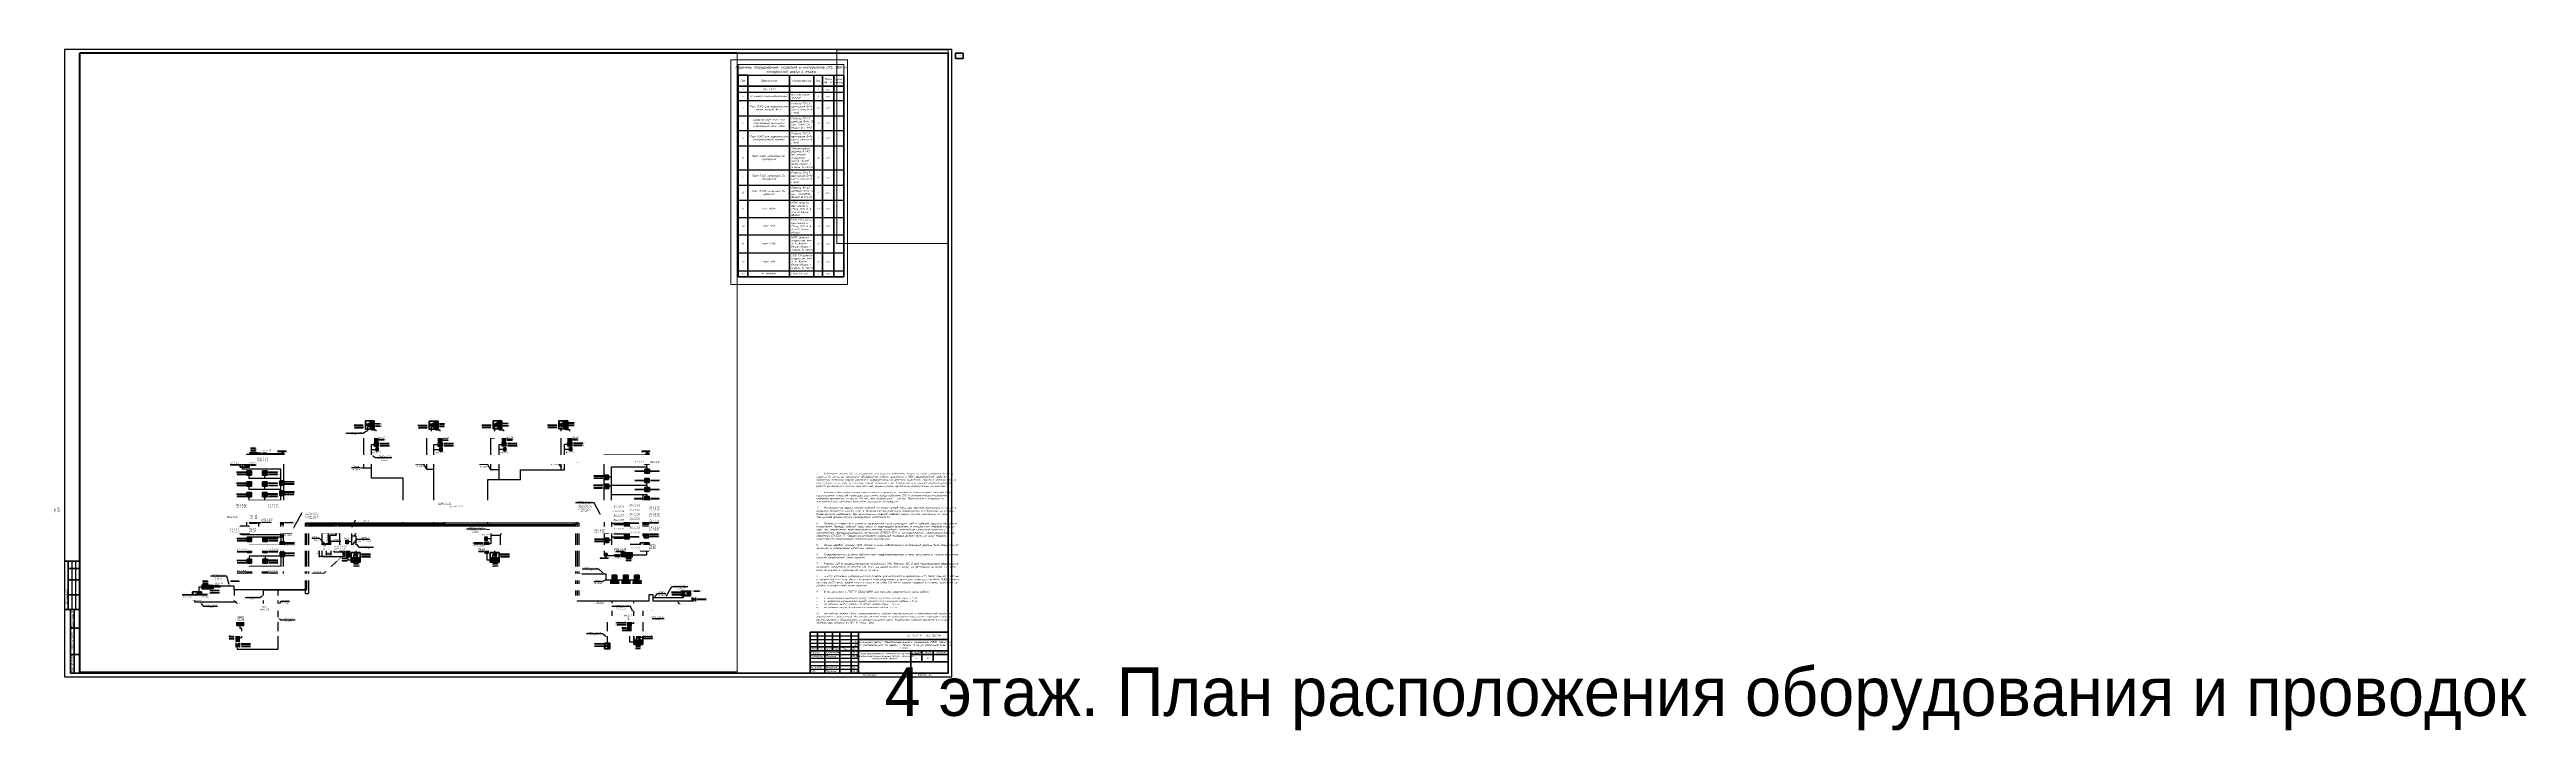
# Paper-space layout '08 План расоложение 4 этаж' of a CAD drawing. Extents: x -20 to 3299, y -72 to 841.
# The model-space entities are those that its viewports show. They can reach past a viewport. Long polylines and large blocks are cut down to what shows.
import ezdxf
from ezdxf import colors
from ezdxf.entities.mleader import LeaderData, LeaderLine
from ezdxf.enums import TextEntityAlignment as Align
from ezdxf.math import Vec2, Vec3

# ---------------------------------------------------------------- set-up
doc = ezdxf.new("R2018")
doc.units = 0
doc.header["$LTSCALE"] = 100
doc.set_wipeout_variables(frame=1)
doc.header["$PDMODE"] = 1
doc.header["$PDSIZE"] = 200
doc.linetypes.add('HIDDEN2', pattern=[4.7625, 3.175, -1.5875])
doc.layers.get('Defpoints').update_dxf_attribs({"color": 42})
for name, color, linetype, lineweight in [('13_АПС_кабели', 1, 'Continuous', 30), ('АП_АСУ_ОсновнаяТолстая', 7, 'Continuous', 30), ('АП_АСУ_ОсновнаяТонкая', 7, 'Continuous', 25), ('ОС', 5, 'Continuous', 30), ('СКС-РОЗЕТКИ', 7, 'Continuous', 50), ('СС_Выноски', 7, 'Continuous', 15), ('СС_СКК_Лоток', 170, 'Continuous', 30), ('СС_СКС_Кабель', 6, 'Continuous', 30), ('СС_СКС_Оборудование', 6, 'Continuous', 30), ('СС_Схема', 7, 'Continuous', 30)]:
    doc.layers.add(name, color=color, linetype=linetype, lineweight=lineweight)
doc.styles.add('1ISOCPEUR', font='isocpeui.ttf', dxfattribs={"height": 250})
doc.styles.add('BRAZEN-txt', font='isocpeui.ttf')
doc.styles.get("Standard").update_dxf_attribs({"font": 'arial.ttf'})
doc.linetypes.add('Рабочее в трубе  _о_о_', pattern='A,5,2,[133,ltypeshp.shx,S=0.4,R=0,X=0,Y=0.75],3', length=10)
doc.dimstyles.new('BRAZEN-Размеры_осевые', dxfattribs={"dimscale": 0, "dimtxt": 350, "dimasz": 150, "dimexe": 100, "dimexo": 100, "dimgap": 70, "dimtad": 1, "dimdec": 0, "dimzin": 0, "dimdsep": 46, "dimtxsty": 'BRAZEN-txt', "dimblk": 'ARCHTICK', "dimcen": 1, "dimdle": 100, "dimadec": 0, "dimazin": 0, "dimtfac": 1, "dimtdec": 0, "dimtofl": 0, "dimtmove": 1, "dimatfit": 3, "dimfxl": 1, "dimtolj": 1, "dimtzin": 0, "dimarcsym": 0})

# ---------------------------------------------------------------- blocks, each defined once
blk = doc.blocks.new('*U266')
at = {"linetype": 'Continuous', "lineweight": 25}
for p, q in [((1189, 841), (0, 841)), ((0, 841), (0, 0)), ((1189, 0), (1189, 841)), ((10, 155), (10, 90)), ((15, 155), (15, 90)), ((999, 55), (1064, 55)), ((999, 50), (1064, 50)), ((999, 45), (1064, 45)), ((0, 0), (1189, 0)), ((999, 30), (1064, 30)), ((999, 25), (1064, 25)), ((999, 20), (1064, 20)), ((999, 15), (1064, 15)), ((999, 10), (1064, 10))]:
    blk.add_line(p, q, dxfattribs=at)
at = {"linetype": 'Continuous', "lineweight": 60}
for p, q in [((1184, 836), (20, 836)), ((20, 836), (20, 5)), ((1184, 5), (1184, 836)), ((20, 155), (0, 155)), ((5, 155), (5, 90)), ((20, 145), (5, 145)), ((20, 130), (5, 130)), ((20, 110), (5, 110)), ((20, 90), (0, 90)), ((8, 90), (8, 5)), ((13, 90), (13, 5)), ((8, 65), (20, 65)), ((999, 60), (1184, 60)), ((999, 5), (999, 60)), ((999, 40), (1064, 40)), ((999, 35), (1184, 35)), ((1009, 60), (1009, 35)), ((1019, 60), (1019, 5)), ((1029, 60), (1029, 35)), ((1039, 60), (1039, 5)), ((1054, 60), (1054, 5)), ((1064, 5), (1064, 60)), ((1064, 50), (1184, 50)), ((1134, 35), (1134, 5)), ((1149, 35), (1149, 20)), ((1164, 35), (1164, 20)), ((1184, 5), (1184, 60)), ((8, 30), (20, 30)), ((8, 5), (20, 5)), ((20, 5), (1184, 5)), ((1064, 20), (1184, 20)), ((1134, 30), (1184, 30))]:
    blk.add_line(p, q, dxfattribs=at)
at = {"linetype": 'Continuous', "lineweight": 40}
blk.add_line((1134, 5), (1134, 35), dxfattribs=at)
at = {"lineweight": 60}
blk.add_lwpolyline([(1194, 829), (1204, 829), (1204, 836), (1194, 836)], close=True, dxfattribs=at)
at = {"linetype": 'Continuous', "rotation": 90, "style": '1ISOCPEUR'}
for s, insert, char_height, width, attachment_point in [('20_Главный_специалист_ВК', (-12.5, 176), 2.5, 19, 4), ('01.26', (-12.5, 215), 2.5, 10, 5), ('21_Главный_специалист_ЭОМ', (-7.5, 176), 2.5, 19, 4), ('01.26', (-7.5, 215), 2.5, 10, 5), ('01.26', (-2.5, 215), 2.5, 10, 5), ('Согласовано', (-17.5, 172.5), 3, 35, 5), ('Гл. спец ВК', (-12.5, 156), 2.5, 19, 4), ('Гл. спец ЭОМ', (-7.5, 156), 2.5, 19, 4), ('01.26', (-12.5, 150), 2.5, 10, 5), ('19_Главный_конструктор', (-7.5, 111), 2.5, 19, 4), ('01.26', (-7.5, 150), 2.5, 10, 5), ('18_Главный_специалист_ОВ', (-2.5, 111), 2.5, 19, 4), ('01.26', (-2.5, 150), 2.5, 10, 5), ('17_ГАП', (-12.5, 111), 2.5, 19, 4), ('Гл. констр. ', (-7.5, 91), 2.5, 19, 4), ('Гл. спец ОВ', (-2.5, 91), 2.5, 19, 4), ('Согласовано', (2.5, 107.5), 2.5, 35, 5), ('ГАП', (-12.5, 91), 2.5, 19, 4), ('Взам. инв. №', (10.5, 77.5), 2.5, 25, 5), ('Подп. и дата', (10.5, 47.5), 2.5, 35, 5), ('Инв. № подл.', (10.5, 17.5), 2.5, 25, 5)]:
    blk.add_mtext(s, dxfattribs=dict(at, insert=insert, char_height=char_height, width=width, attachment_point=attachment_point))
at = {"linetype": 'Continuous', "char_height": 2.5, "style": '1ISOCPEUR'}
for s, insert, width, attachment_point in [('Разраб.', (1000, 32.5), 19, 4), ('Силантьев', (1020, 32.5), 19, 4), ('06.26', (1055.3, 32.5), 10, 4), ('Капитальный ремонт общеобразовательного учреждения (ГБОУ «Школа № 429»), расположенного по адресу: г. Москва, 5-ая ул. Соколиной Горы д.14 1 этап', (1124, 42.5), 120, 5), ('16-25//Г-Р – СКС-ЛВС.ТФ', (1174, 55), 110, 6), ('Проверил', (1000, 27.5), 19, 4), ('Н. контр.', (1000, 12.5), 19, 4), ('ГИП', (1000, 7.5), 19, 4), ('Поляков', (1020, 27.5), 19, 4), ('Воробьев', (1020, 12.5), 19, 4), ('Маркова', (1020, 7.5), 19, 4), ('06.26', (1055.3, 27.5), 10, 4), ('06.26', (1055.3, 12.5), 10, 4), ('06.26', (1055.3, 7.4), 10, 4), ('Копировал', (1078.5, 2.5), 25, 5), ('Р', (1141.5, 25), 15, 5), ('Формат', (1149.5, 2.5), 16, 5)]:
    blk.add_mtext(s, dxfattribs=dict(at, insert=insert, width=width, attachment_point=attachment_point))
at = {"char_height": 2.5, "attachment_point": 5, "style": '1ISOCPEUR'}
for s, insert, width in [('Изм.', (1004, 37.5), 10), ('Кол.уч', (1014, 37.5), 10), ('Лист', (1024, 37.5), 10), ('№док', (1034, 37.5), 10), ('Подп.', (1046.5, 37.5), 15), ('Дата', (1059, 37.5), 10), ('Стадия', (1141.5, 32.5), 15), ('Лист', (1156.5, 32.5), 15), ('Листов', (1174, 32.5), 20)]:
    blk.add_mtext(s, dxfattribs=dict(at, insert=insert, width=width))
at = {"linetype": 'Continuous', "insert": (1099, 27.5), "char_height": 2.5, "width": 70, "attachment_point": 5, "line_spacing_factor": 0.8, "style": '1ISOCPEUR'}
blk.add_mtext('«Структурированные кабельные системы. Локально-вычислительные сети», «Система телефонной связи»', dxfattribs=at)
at = {"style": '1ISOCPEUR'}
for tag, p in [('Сквозная_нумерация', (1199, 832.5)), ('Форма3_номер_листа', (1156.5, 25)), ('Форма3_количество_листов', (1174, 25))]:
    blk.add_attdef(tag, text='', height=2.5, dxfattribs=at).set_placement(p, align=Align.MIDDLE_CENTER)
blk.add_attdef('Форма3_дополнительный_шифр', text='', height=2.5, dxfattribs=at).set_placement((1174, 55), align=Align.MIDDLE_LEFT)
at = {"lineweight": 30, "flags": 104}
blk.add_attdef('Форма3_наименование_чертежа', text='', height=2.5, dxfattribs=at).set_placement((1099, 12.5), align=Align.MIDDLE_CENTER)
at = {"style": '1ISOCPEUR', "flags": 8}
blk.add_attdef('Формат', (1157.5, 1.5), '', height=2.5, dxfattribs=at)
blk.add_wipeout([(-20, 220), (-0.5, 220), (-0.5, 90), (-20, 90)])
blk = doc.blocks.new('*U66')
blk.add_hatch(color=256).paths.add_polyline_path([(-0.7, -0.7, 1), (0.7, 0.7, 1)])
blk.add_lwpolyline([(-0.7, -0.7, 0, 1.5, 0), (-2.8, -2.8, 2, 2, 0)], format="xyseb")
at = {"const_width": 0.5}
blk.add_lwpolyline([(-8.5, -8.5), (-2.8, -2.8)], dxfattribs=at)
blk = doc.blocks.new('Лоток 4 этаж')
at = {"layer": 'СС_СКК_Лоток'}
for p, q in [((738958, -120752), (738958, -111307)), ((775607, -111307), (738958, -111307)), ((739358, -111803), (738958, -111803)), ((742896, -111707), (739358, -111707)), ((739358, -111707), (739358, -120752)), ((739439, -111707), (739439, -111307)), ((742814, -111707), (742814, -111307)), ((742896, -112550), (742896, -111707)), ((742896, -111817), (743296, -111817)), ((743296, -112550), (742896, -112550)), ((743296, -111707), (743296, -112550)), ((743373, -111707), (743373, -111307)), ((775207, -111707), (747804, -111707)), ((775123, -111707), (775123, -111307)), ((775207, -121156), (775207, -111707)), ((775207, -111802), (775607, -111802)), ((775607, -111307), (775607, -121156)), ((738958, -120752), (739358, -120752)), ((775607, -121156), (775207, -121156))]:
    blk.add_line(p, q, dxfattribs=at)
blk = doc.blocks.new('панель приема видеодомофона')
blk.add_wipeout([(0, 10), (7, 10), (7, 0), (0, 0)])
at = {"true_color": 0xffffff, "transparency": 33554687}
h = blk.add_hatch(color=7, dxfattribs=at)
h.dxf.hatch_style = 1
h.paths.add_polyline_path([(7, 10), (3.5, 10), (0, 10), (0, 5), (0, 0), (3.5, 0), (7, 0), (7, 5)])
h.paths.add_polyline_path([(3.1, 8.8), (3.1, 1.7), (0.8, 1.7), (0.8, 8.8)], flags=16)
h.paths.add_polyline_path([(3.6, 8.8), (6.6, 8.8), (6.6, 5.6), (3.6, 5.6)], flags=16)
h.paths.add_polyline_path([(4.5, 4.2, -1), (4, 4.2, -1)], flags=16)
h.paths.add_polyline_path([(5.4, 4.2, -1), (4.9, 4.2, -1)], flags=16)
h.paths.add_polyline_path([(6.4, 4.2, -1), (5.8, 4.2, -1)], flags=16)
h.paths.add_polyline_path([(4.5, 3.2, -1), (4, 3.2, -1)], flags=16)
h.paths.add_polyline_path([(5.4, 3.2, -1), (4.9, 3.2, -1)], flags=16)
h.paths.add_polyline_path([(6.4, 3.2, -1), (5.8, 3.2, -1)], flags=16)
h.paths.add_polyline_path([(4.5, 2.2, -1), (4, 2.2, -1)], flags=16)
h.paths.add_polyline_path([(5.4, 2.2, -1), (4.9, 2.2, -1)], flags=16)
h.paths.add_polyline_path([(6.4, 2.2, -1), (5.8, 2.2, -1)], flags=16)
h = blk.add_hatch(color=7, dxfattribs=at)
h.dxf.hatch_style = 1
h.paths.add_polyline_path([(3.1, 8.8), (0.8, 8.8), (0.8, 1.7), (3.1, 1.7)])
h.paths.add_polyline_path([(6.6, 8.8), (3.6, 8.8), (3.6, 5.6), (6.6, 5.6)])
h = blk.add_hatch(color=0)
h.dxf.hatch_style = 1
h.paths.add_polyline_path([(4, 4.2, 1), (4.5, 4.2, 1)])
h = blk.add_hatch(color=0)
h.dxf.hatch_style = 1
h.paths.add_polyline_path([(4, 3.2, 1), (4.5, 3.2, 1)])
h = blk.add_hatch(color=0)
h.dxf.hatch_style = 1
h.paths.add_polyline_path([(4, 2.2, 1), (4.5, 2.2, 1)])
h = blk.add_hatch(color=0)
h.dxf.hatch_style = 1
h.paths.add_polyline_path([(4.9, 4.2, 1), (5.4, 4.2, 1)])
h = blk.add_hatch(color=0)
h.dxf.hatch_style = 1
h.paths.add_polyline_path([(4.9, 3.2, 1), (5.4, 3.2, 1)])
h = blk.add_hatch(color=0)
h.dxf.hatch_style = 1
h.paths.add_polyline_path([(4.9, 2.2, 1), (5.4, 2.2, 1)])
h = blk.add_hatch(color=0)
h.dxf.hatch_style = 1
h.paths.add_polyline_path([(5.8, 4.2, 1), (6.4, 4.2, 1)])
h = blk.add_hatch(color=0)
h.dxf.hatch_style = 1
h.paths.add_polyline_path([(5.8, 3.2, 1), (6.4, 3.2, 1)])
h = blk.add_hatch(color=0)
h.dxf.hatch_style = 1
h.paths.add_polyline_path([(5.8, 2.2, 1), (6.4, 2.2, 1)])
at = {"color": 0, "lineweight": 30}
blk.add_lwpolyline([(0, 0), (3.5, 0), (7, 0), (7, 5), (7, 10), (3.5, 10), (0, 10), (0, 5)], close=True, dxfattribs=at)
at = {"color": 0}
for points in [[(0.8, 1.7), (3.1, 1.7), (3.1, 8.8), (0.8, 8.8)], [(3.6, 8.8), (6.6, 8.8), (6.6, 5.6), (3.6, 5.6)]]:
    blk.add_lwpolyline(points, close=True, dxfattribs=at)
for centre in [(4.3, 4.2), (4.3, 3.2), (4.3, 2.2), (5.2, 4.2), (5.2, 3.2), (5.2, 2.2), (6.1, 4.2), (6.1, 3.2), (6.1, 2.2)]:
    blk.add_circle(centre, 0.266, dxfattribs=at)
blk = doc.blocks.new('Розетки HDMI и USB')
at = {"true_color": 0xffffff, "transparency": 33554687}
h = blk.add_hatch(color=7, dxfattribs=at)
h.dxf.hatch_style = 1
h.paths.add_polyline_path([(237, 475), (0, 475), (0, 237), (237, 237)])
h.paths.add_polyline_path([(211, 388), (211, 348), (205, 348), (190, 331), (123, 331), (56, 331), (41, 348), (35, 348), (35, 388)], flags=16)
h = blk.add_hatch(color=7, dxfattribs=at)
h.dxf.hatch_style = 1
h.paths.add_polyline_path([(237, 237), (0, 237), (0, 0), (237, 0)])
h.paths.add_polyline_path([(197, 140), (197, 97), (41, 97), (41, 140)], flags=16)
h.paths.add_polyline_path([(197, 140), (41, 140), (41, 117), (197, 117)], flags=0)
h = blk.add_hatch(color=7, dxfattribs=at)
h.dxf.hatch_style = 1
h.paths.add_polyline_path([(211, 388), (35, 388), (35, 348), (41, 348), (56, 331), (123, 331), (190, 331), (205, 348), (211, 348)])
h = blk.add_hatch(color=7, dxfattribs=at)
h.dxf.hatch_style = 1
h.paths.add_polyline_path([(197, 140), (41, 140), (41, 117), (197, 117)])
at = {"true_color": 0x000000, "transparency": 33554687}
h = blk.add_hatch(color=18, dxfattribs=at)
h.dxf.hatch_style = 1
h.paths.add_polyline_path([(197, 117), (41, 117), (41, 97), (197, 97)])
at = {"layer": 'СС_СКС_Кабель', "color": 0}
for p, q in [((0, 475), (0, 0)), ((237, 475), (0, 475)), ((0, 237), (237, 237)), ((0, 0), (237, 0)), ((35, 388), (211, 388)), ((35, 388), (35, 348)), ((35, 348), (41, 348)), ((41, 348), (56, 331)), ((41, 140), (197, 140)), ((41, 97), (41, 140)), ((41, 117), (197, 117)), ((197, 97), (41, 97)), ((56, 331), (123, 331)), ((190, 331), (123, 331)), ((205, 348), (190, 331)), ((197, 140), (197, 97)), ((211, 348), (205, 348)), ((211, 388), (211, 348)), ((237, 0), (237, 475))]:
    blk.add_line(p, q, dxfattribs=at)
blk = doc.blocks.new('*U72')
at = {"color": 0}
for p, q in [((0, -38), (0, 462)), ((0, 462), (500, 462)), ((92, 76), (250, 348)), ((407, 348), (92, 348)), ((407, 76), (92, 76)), ((250, 348), (407, 76)), ((250, 76), (250, 348)), ((500, 462), (500, -38)), ((500, -38), (0, -38))]:
    blk.add_line(p, q, dxfattribs=at)
blk = doc.blocks.new('Розетка 1хRJ45')
at = {"true_color": 0xffffff, "transparency": 33554687}
h = blk.add_hatch(color=7, dxfattribs=at)
h.dxf.hatch_style = 1
h.paths.add_polyline_path([(273, 158), (0, 0), (273, -158)])
at = {"color": 0, "lineweight": 30}
for p, q in [((0, 0), (273, 158)), ((0, 158), (0, -158)), ((273, -158), (0, 0)), ((273, 158), (273, -158))]:
    blk.add_line(p, q, dxfattribs=at)
at = {"style": '1ISOCPEUR', "oblique": 15, "width": 0.8, "flags": 8}
blk.add_attdef('ПОЗ.', (311, -106), '', height=250, dxfattribs=at)
blk = doc.blocks.new('порт ШИ')
at = {"layer": 'АП_АСУ_ОсновнаяТонкая', "color": 3, "lineweight": 0, "ltscale": 50}
blk.add_lwpolyline([(-240, 462), (240, 462), (240, 0), (-240, 0)], close=True, dxfattribs=at)
at = {"layer": 'АП_АСУ_ОсновнаяТонкая', "color": 3, "lineweight": 0, "ltscale": 50, "rotation": 90}
blk.add_blockref('Розетка 1хRJ45', (0, 87), dxfattribs=at)
blk = doc.blocks.new('*U194')
at = {"true_color": 0xffffff, "transparency": 33554687}
h = blk.add_hatch(color=7, dxfattribs=at)
h.dxf.hatch_style = 1
h.paths.add_polyline_path([(0, 338), (0, 0), (599, 0), (599, 338)])
at = {"color": 0}
blk.add_lwpolyline([(0, 338), (599, 338), (599, 0), (0, 0)], close=True, dxfattribs=at)
at = {"color": 0, "insert": (13, 300), "char_height": 250, "attachment_point": 1, "style": '1ISOCPEUR'}
blk.add_mtext_dynamic_manual_height_columns('WiFi', width=599, gutter_width=1250, heights=[0], dxfattribs=at)
at = {"color": 18, "true_color": 0x000000, "style": '1ISOCPEUR'}
blk.add_attdef('НАЗВАНИЕ', (697, 923), '', height=250, dxfattribs=at)
blk = doc.blocks.new('*U117')
at = {"true_color": 0xffffff, "transparency": 33554687}
h = blk.add_hatch(color=7, dxfattribs=at)
h.dxf.hatch_style = 1
h.paths.add_polyline_path([(0, 338), (0, 0), (599, 0), (599, 338)])
at = {"color": 0}
blk.add_lwpolyline([(0, 338), (599, 338), (599, 0), (0, 0)], close=True, dxfattribs=at)
at = {"color": 0, "insert": (13, 300), "char_height": 250, "attachment_point": 1, "style": '1ISOCPEUR'}
blk.add_mtext_dynamic_manual_height_columns('WiFi', width=599, gutter_width=1250, heights=[0], dxfattribs=at)
at = {"color": 18, "true_color": 0x000000, "style": '1ISOCPEUR'}
blk.add_attdef('НАЗВАНИЕ', (-337, 991), '', height=250, dxfattribs=at)
blk = doc.blocks.new('*U191')
at = {"true_color": 0xffffff, "transparency": 33554687}
h = blk.add_hatch(color=7, dxfattribs=at)
h.dxf.hatch_style = 1
h.paths.add_polyline_path([(0, 338), (0, 0), (599, 0), (599, 338)])
at = {"color": 0}
blk.add_lwpolyline([(0, 338), (599, 338), (599, 0), (0, 0)], close=True, dxfattribs=at)
at = {"color": 0, "insert": (13, 300), "char_height": 250, "attachment_point": 1, "style": '1ISOCPEUR'}
blk.add_mtext_dynamic_manual_height_columns('WiFi', width=599, gutter_width=1250, heights=[0], dxfattribs=at)
at = {"color": 18, "true_color": 0x000000, "style": '1ISOCPEUR'}
blk.add_attdef('НАЗВАНИЕ', (709, 626), '', height=250, dxfattribs=at)
blk = doc.blocks.new('*U192')
at = {"true_color": 0xffffff, "transparency": 33554687}
h = blk.add_hatch(color=7, dxfattribs=at)
h.dxf.hatch_style = 1
h.paths.add_polyline_path([(0, 338), (0, 0), (599, 0), (599, 338)])
at = {"color": 0}
blk.add_lwpolyline([(0, 338), (599, 338), (599, 0), (0, 0)], close=True, dxfattribs=at)
at = {"color": 0, "insert": (13, 300), "char_height": 250, "attachment_point": 1, "style": '1ISOCPEUR'}
blk.add_mtext_dynamic_manual_height_columns('WiFi', width=599, gutter_width=1250, heights=[0], dxfattribs=at)
at = {"color": 18, "true_color": 0x000000, "style": '1ISOCPEUR'}
blk.add_attdef('НАЗВАНИЕ', (818, 867), '', height=250, dxfattribs=at)
blk = doc.blocks.new('*U193')
at = {"true_color": 0xffffff, "transparency": 33554687}
h = blk.add_hatch(color=7, dxfattribs=at)
h.dxf.hatch_style = 1
h.paths.add_polyline_path([(0, 338), (0, 0), (599, 0), (599, 338)])
at = {"color": 0}
blk.add_lwpolyline([(0, 338), (599, 338), (599, 0), (0, 0)], close=True, dxfattribs=at)
at = {"color": 0, "insert": (13, 300), "char_height": 250, "attachment_point": 1, "style": '1ISOCPEUR'}
blk.add_mtext_dynamic_manual_height_columns('WiFi', width=599, gutter_width=1250, heights=[0], dxfattribs=at)
at = {"color": 18, "true_color": 0x000000, "style": '1ISOCPEUR'}
blk.add_attdef('НАЗВАНИЕ', (-126, 569), '', height=250, dxfattribs=at)
blk = doc.blocks.new('*U189')
at = {"true_color": 0xffffff, "transparency": 33554687}
h = blk.add_hatch(color=7, dxfattribs=at)
h.dxf.hatch_style = 1
h.paths.add_polyline_path([(0, 338), (0, 0), (599, 0), (599, 338)])
at = {"color": 0}
blk.add_lwpolyline([(0, 338), (599, 338), (599, 0), (0, 0)], close=True, dxfattribs=at)
at = {"color": 0, "insert": (13, 300), "char_height": 250, "attachment_point": 1, "style": '1ISOCPEUR'}
blk.add_mtext_dynamic_manual_height_columns('WiFi', width=599, gutter_width=1250, heights=[0], dxfattribs=at)
at = {"color": 18, "true_color": 0x000000, "style": '1ISOCPEUR'}
blk.add_attdef('НАЗВАНИЕ', (-126, 551), '', height=250, dxfattribs=at)
blk = doc.blocks.new('*U160')
at = {"true_color": 0xffffff, "transparency": 33554687}
h = blk.add_hatch(color=7, dxfattribs=at)
h.dxf.hatch_style = 1
h.paths.add_polyline_path([(0, 338), (0, 0), (599, 0), (599, 338)])
at = {"color": 0}
blk.add_lwpolyline([(0, 338), (599, 338), (599, 0), (0, 0)], close=True, dxfattribs=at)
at = {"color": 0, "insert": (13, 300), "char_height": 250, "attachment_point": 1, "style": '1ISOCPEUR'}
blk.add_mtext_dynamic_manual_height_columns('WiFi', width=599, gutter_width=1250, heights=[0], dxfattribs=at)
at = {"color": 18, "true_color": 0x000000, "style": '1ISOCPEUR'}
blk.add_attdef('НАЗВАНИЕ', (-422, -376), '', height=250, dxfattribs=at)
blk = doc.blocks.new('*U190')
at = {"color": 3, "lineweight": 30}
blk.add_lwpolyline([(474, -389), (-230, -194), (-83, 336), (621, 140)], close=True, dxfattribs=at)
at = {"color": 0, "lineweight": 0}
blk.add_wipeout([(-230, -194), (-83, 336), (621, 140), (474, -389)], dxfattribs=at)
blk.add_hatch(color=3).paths.add_polyline_path([(-422, -140), (-156, 71), (-275, 389)])
at = {"lineweight": 30}
h = blk.add_hatch(color=3, dxfattribs=at)
h.dxf.hatch_style = 1
h.paths.add_polyline_path([(-83, 336), (-230, -194), (474, -389), (621, 140)])
at = {"color": 3, "lineweight": 30}
for points in [[(-422, -140), (-275, 389)], [(-422, -140), (-156, 71), (-275, 389)]]:
    blk.add_lwpolyline(points, dxfattribs=at)
at = {"color": 3, "lineweight": 0}
blk.add_circle((100, 0), 540, dxfattribs=at)
blk = doc.blocks.new('*U185')
at = {"color": 3, "lineweight": 30}
blk.add_lwpolyline([(-246, -415), (-129, 306), (413, 218), (296, -503)], close=True, dxfattribs=at)
at = {"color": 0, "lineweight": 0}
blk.add_wipeout([(-129, 306), (413, 218), (296, -503), (-246, -415)], dxfattribs=at)
at = {"lineweight": 30}
h = blk.add_hatch(color=3, dxfattribs=at)
h.dxf.hatch_style = 1
h.paths.add_polyline_path([(413, 218), (-129, 306), (-246, -415), (296, -503)])
blk.add_hatch(color=3).paths.add_polyline_path([(-97, 503), (142, 262), (445, 415)])
at = {"color": 3, "lineweight": 30}
for points in [[(-97, 503), (445, 415)], [(-97, 503), (142, 262), (445, 415)]]:
    blk.add_lwpolyline(points, dxfattribs=at)
at = {"color": 3, "lineweight": 0}
blk.add_circle((100, 0), 540, dxfattribs=at)
blk = doc.blocks.new('*U186')
at = {"color": 3, "lineweight": 30}
blk.add_lwpolyline([(370, -467), (-266, -109), (3, 370), (639, 12)], close=True, dxfattribs=at)
at = {"color": 0, "lineweight": 0}
blk.add_wipeout([(-266, -109), (3, 370), (639, 12), (370, -467)], dxfattribs=at)
blk.add_hatch(color=3).paths.add_polyline_path([(-440, -12), (-132, 130), (-171, 467)])
at = {"lineweight": 30}
h = blk.add_hatch(color=3, dxfattribs=at)
h.dxf.hatch_style = 1
h.paths.add_polyline_path([(3, 370), (-266, -109), (370, -467), (639, 12)])
at = {"color": 3, "lineweight": 30}
for points in [[(-440, -12), (-171, 467)], [(-440, -12), (-132, 130), (-171, 467)]]:
    blk.add_lwpolyline(points, dxfattribs=at)
at = {"color": 3, "lineweight": 0}
blk.add_circle((100, 0), 540, dxfattribs=at)
blk = doc.blocks.new('*U187')
at = {"color": 3, "lineweight": 30}
blk.add_lwpolyline([(-246, -415), (-129, 306), (413, 218), (296, -503)], close=True, dxfattribs=at)
at = {"color": 0, "lineweight": 0}
blk.add_wipeout([(-129, 306), (413, 218), (296, -503), (-246, -415)], dxfattribs=at)
at = {"lineweight": 30}
h = blk.add_hatch(color=3, dxfattribs=at)
h.dxf.hatch_style = 1
h.paths.add_polyline_path([(413, 218), (-129, 306), (-246, -415), (296, -503)])
blk.add_hatch(color=3).paths.add_polyline_path([(-97, 503), (142, 262), (445, 415)])
at = {"color": 3, "lineweight": 30}
for points in [[(-97, 503), (445, 415)], [(-97, 503), (142, 262), (445, 415)]]:
    blk.add_lwpolyline(points, dxfattribs=at)
at = {"color": 3, "lineweight": 0}
blk.add_circle((100, 0), 540, dxfattribs=at)
blk = doc.blocks.new('*U188')
at = {"color": 3, "lineweight": 30}
blk.add_lwpolyline([(-246, -415), (-129, 306), (413, 218), (296, -503)], close=True, dxfattribs=at)
at = {"color": 0, "lineweight": 0}
blk.add_wipeout([(-129, 306), (413, 218), (296, -503), (-246, -415)], dxfattribs=at)
at = {"lineweight": 30}
h = blk.add_hatch(color=3, dxfattribs=at)
h.dxf.hatch_style = 1
h.paths.add_polyline_path([(413, 218), (-129, 306), (-246, -415), (296, -503)])
blk.add_hatch(color=3).paths.add_polyline_path([(-97, 503), (142, 262), (445, 415)])
at = {"color": 3, "lineweight": 30}
for points in [[(-97, 503), (445, 415)], [(-97, 503), (142, 262), (445, 415)]]:
    blk.add_lwpolyline(points, dxfattribs=at)
at = {"color": 3, "lineweight": 0}
blk.add_circle((100, 0), 540, dxfattribs=at)
blk = doc.blocks.new('*U184')
at = {"color": 3, "lineweight": 30}
blk.add_lwpolyline([(455, -406), (-239, -178), (-67, 344), (627, 115)], close=True, dxfattribs=at)
at = {"color": 0, "lineweight": 0}
blk.add_wipeout([(-239, -178), (-67, 344), (627, 115), (455, -406)], dxfattribs=at)
blk.add_hatch(color=3).paths.add_polyline_path([(-428, -115), (-153, 83), (-256, 406)])
at = {"lineweight": 30}
h = blk.add_hatch(color=3, dxfattribs=at)
h.dxf.hatch_style = 1
h.paths.add_polyline_path([(-67, 344), (-239, -178), (455, -406), (627, 115)])
at = {"color": 3, "lineweight": 30}
for points in [[(-428, -115), (-256, 406)], [(-428, -115), (-153, 83), (-256, 406)]]:
    blk.add_lwpolyline(points, dxfattribs=at)
at = {"color": 3, "lineweight": 0}
blk.add_circle((100, 0), 540, dxfattribs=at)
blk = doc.blocks.new('*U71')
at = {"true_color": 0xffffff, "transparency": 33554687}
h = blk.add_hatch(color=7, dxfattribs=at)
h.dxf.hatch_style = 1
h.paths.add_polyline_path([(157, 273), (0, 273), (157, 0)])
h.paths.add_polyline_path([(315, 273), (157, 273), (157, 0)])
at = {"color": 0}
for p, q in [((0, 273), (315, 273)), ((157, 0), (0, 273)), ((0, 0), (315, 0)), ((315, 273), (157, 0)), ((157, 273), (157, 0))]:
    blk.add_line(p, q, dxfattribs=at)
blk = doc.blocks.new('Модуль на 1 RJ')
at = {"true_color": 0xffffff}
h = blk.add_hatch(color=7, dxfattribs=at)
h.dxf.hatch_style = 1
h.paths.add_polyline_path([(0, 250), (-289, 250), (0, -250)])
at = {"color": 0, "lineweight": 30}
for p, q in [((-289, 250), (0, 250)), ((0, -250), (-289, 250)), ((0, 250), (0, -250)), ((-289, -250), (0, -250))]:
    blk.add_line(p, q, dxfattribs=at)
blk = doc.blocks.new('соед. коробка')
at = {"layer": 'ОС'}
h = blk.add_hatch(color=0, dxfattribs=at)
h.dxf.hatch_style = 1
h.paths.add_polyline_path([(93.75, 0, 1), (-93.75, 0, 1)])
at = {"layer": 'ОС', "color": 0}
blk.add_circle((0, 0), 93.75, dxfattribs=at)
at = {"layer": 'ОС', "color": 0, "style": '1ISOCPEUR'}
blk.add_attdef('ПАРАМЕТР', (-187.5, 150), '', height=112.5, dxfattribs=at)
blk = doc.blocks.new('шкаф ТШ 2')
at = {"true_color": 0xffffff, "transparency": 33554684}
h = blk.add_hatch(color=7, dxfattribs=at)
h.dxf.hatch_style = 1
h.paths.add_polyline_path([(341, 300), (-341, 300), (-341, -300), (341, -300)])
h.paths.add_polyline_path([(-341, 300), (-459, 300), (-459, -300), (-341, -300)])
at = {"layer": 'СС_СКС_Оборудование', "color": 180}
blk.add_line((-341, 300), (-341, -300), dxfattribs=at)
blk.add_lwpolyline([(341, 300), (-459, 300), (-459, -300), (341, -300)], close=True, dxfattribs=at)
at = {"layer": 'СС_СКС_Кабель', "rotation": 180}
blk.add_blockref('соед. коробка', (0, 0), dxfattribs=at)
blk = doc.blocks.new('ТШ СБ 2')
at = {"true_color": 0xffffff, "transparency": 33554684}
h = blk.add_hatch(color=7, dxfattribs=at)
h.dxf.hatch_style = 1
h.paths.add_polyline_path([(300, 327), (-300, 327), (-300, -327), (300, -327)])
h.paths.add_polyline_path([(300, 473), (-300, 473), (-300, 327), (300, 327)])
at = {"layer": 'СС_СКС_Оборудование', "color": 7}
blk.add_line((-300, 327), (300, 327), dxfattribs=at)
blk.add_lwpolyline([(-300, 473), (-300, -327), (300, -327), (300, 473)], close=True, dxfattribs=at)
at = {"insert": (0, 0), "char_height": 225, "attachment_point": 5, "style": '1ISOCPEUR'}
blk.add_mtext_dynamic_manual_height_columns('ТШ СБ', width=2.5, gutter_width=12.5, heights=[0], dxfattribs=at)
blk = doc.blocks.new('_ArchTick')
at = {"color": 0, "linetype": 'ByBlock', "const_width": 0.15}
blk.add_lwpolyline([(-0.5, -0.5), (0.5, 0.5)], dxfattribs=at)
blk = doc.blocks.new('*D196')
at = {"layer": 'Defpoints', "color": 0, "transparency": 16777216}
for p in [(741760, -114889), (741760, -115481), (742360, -114889)]:
    blk.add_point(p, dxfattribs=at)
at = {"layer": 'СС_СКК_Лоток', "color": 0, "linetype": 'Continuous', "lineweight": -2, "transparency": 16777216}
for p, q in [((742460, -115481), (741660, -115481)), ((741760, -114989), (741760, -115581)), ((742360, -114989), (742360, -115581))]:
    blk.add_line(p, q, dxfattribs=at)
at = {"layer": 'СС_СКК_Лоток', "color": 0, "lineweight": -2, "transparency": 16777216, "xscale": 150, "yscale": 150, "zscale": 150, "rotation": 180}
blk.add_blockref('_ArchTick', (741760, -115481), dxfattribs=at)
at = {"layer": 'СС_СКК_Лоток', "color": 0, "lineweight": -2, "transparency": 16777216, "xscale": 150, "yscale": 150, "zscale": 150}
blk.add_blockref('_ArchTick', (742360, -115481), dxfattribs=at)
at = {"layer": 'СС_СКК_Лоток', "color": 0, "lineweight": 0, "transparency": 16777216, "insert": (742060, -115346), "char_height": 250, "width": 731.08, "attachment_point": 5, "style": '1ISOCPEUR'}
blk.add_mtext('\\A1;600', dxfattribs=at)
blk = doc.blocks.new('*D197')
at = {"layer": 'Defpoints', "color": 0, "transparency": 16777216}
for p in [(740824, -115789), (742060, -114889), (742677, -115789)]:
    blk.add_point(p, dxfattribs=at)
at = {"layer": 'СС_СКК_Лоток', "color": 0, "linetype": 'Continuous', "lineweight": -2, "transparency": 16777216}
for p, q in [((741960, -114889), (740724, -114889)), ((742577, -115789), (740724, -115789)), ((740824, -114789), (740824, -115889))]:
    blk.add_line(p, q, dxfattribs=at)
at = {"layer": 'СС_СКК_Лоток', "color": 0, "lineweight": -2, "transparency": 16777216, "xscale": 150, "yscale": 150, "zscale": 150}
for p, rotation in [((740824, -114889), 90), ((740824, -115789), 270)]:
    blk.add_blockref('_ArchTick', p, dxfattribs=dict(at, rotation=rotation))
at = {"layer": 'СС_СКК_Лоток', "color": 0, "lineweight": 0, "transparency": 16777216, "insert": (740689, -115339), "char_height": 250, "width": 731.08, "attachment_point": 5, "rotation": 90, "style": '1ISOCPEUR'}
blk.add_mtext('\\A1;900', dxfattribs=at)
blk = doc.blocks.new('*D198')
at = {"layer": 'Defpoints', "color": 0, "transparency": 16777216}
for p in [(742057, -112670), (742660, -112670), (742276, -114089)]:
    blk.add_point(p, dxfattribs=at)
at = {"layer": 'СС_СКК_Лоток', "color": 0, "linetype": 'Continuous', "lineweight": -2, "transparency": 16777216}
for p, q in [((742560, -112670), (741957, -112670)), ((742057, -114189), (742057, -112570)), ((742176, -114089), (741957, -114089))]:
    blk.add_line(p, q, dxfattribs=at)
at = {"layer": 'СС_СКК_Лоток', "color": 0, "lineweight": -2, "transparency": 16777216, "xscale": 150, "yscale": 150, "zscale": 150}
for p, rotation in [((742057, -112670), 90), ((742057, -114089), 270)]:
    blk.add_blockref('_ArchTick', p, dxfattribs=dict(at, rotation=rotation))
at = {"layer": 'СС_СКК_Лоток', "color": 0, "lineweight": 0, "transparency": 16777216, "insert": (741922, -113380), "char_height": 250, "width": 731.08, "attachment_point": 5, "rotation": 90, "style": '1ISOCPEUR'}
blk.add_mtext('\\A1;1400', dxfattribs=at)
blk = doc.blocks.new('*U65')
blk.add_hatch(color=256).paths.add_polyline_path([(-0.7, -0.7, 1), (0.7, 0.7, 1)])
at = {"const_width": 0.5}
blk.add_lwpolyline([(0.5, 0.5), (6.4, 6.4)], dxfattribs=at)
blk.add_lwpolyline([(8.5, 8.5, 0, 1.5, 0), (6.4, 6.4, 2, 2, 0)], format="xyseb")
blk = doc.blocks.new('_None')
blk = doc.blocks.new('_Dot')
at = {"color": 0, "linetype": 'ByBlock', "lineweight": -2}
blk.add_line((-0.5, 0), (-1, 0), dxfattribs=at)
at = {"color": 0, "linetype": 'ByBlock', "const_width": 0.5}
blk.add_lwpolyline([(-0.25, 0, 1), (0.25, 0, 1)], format="xyb", close=True, dxfattribs=at)
blk = doc.blocks.new('*D195')
at = {"layer": 'Defpoints', "color": 0, "transparency": 16777216}
for p in [(742360, -114309), (743585, -113717), (743587, -114331)]:
    blk.add_point(p, dxfattribs=at)
at = {"layer": 'СС_СКК_Лоток', "color": 0, "linetype": 'Continuous', "lineweight": -2, "transparency": 16777216}
for p, q in [((742258, -113721), (743685, -113717)), ((742359, -114209), (742358, -113621)), ((743587, -114231), (743585, -113617))]:
    blk.add_line(p, q, dxfattribs=at)
at = {"layer": 'СС_СКК_Лоток', "color": 0, "lineweight": -2, "transparency": 16777216, "xscale": 150, "yscale": 150, "zscale": 150}
for p, rotation in [((742358, -113721), 180.1693704552218), ((743585, -113717), 0.1693704552217915)]:
    blk.add_blockref('_ArchTick', p, dxfattribs=dict(at, rotation=rotation))
at = {"layer": 'СС_СКК_Лоток', "color": 0, "lineweight": 0, "transparency": 16777216, "insert": (742971, -113584), "char_height": 250, "width": 731.08, "attachment_point": 5, "rotation": 0.16937, "style": '1ISOCPEUR'}
blk.add_mtext('\\A1;1250', dxfattribs=at)
blk = doc.blocks.new('*U182')
at = {"true_color": 0xffffff, "transparency": 33554687}
h = blk.add_hatch(color=7, dxfattribs=at)
h.dxf.hatch_style = 1
h.paths.add_polyline_path([(0, 338), (0, 0), (599, 0), (599, 338)])
at = {"color": 0}
blk.add_lwpolyline([(0, 338), (599, 338), (599, 0), (0, 0)], close=True, dxfattribs=at)
at = {"color": 0, "insert": (13, 300), "char_height": 250, "attachment_point": 1, "style": '1ISOCPEUR'}
blk.add_mtext_dynamic_manual_height_columns('WiFi', width=599, gutter_width=1250, heights=[0], dxfattribs=at)
at = {"color": 18, "true_color": 0x000000, "style": '1ISOCPEUR'}
blk.add_attdef('НАЗВАНИЕ', (791, 105), '', height=250, dxfattribs=at)
blk = doc.blocks.new('*U183')
at = {"true_color": 0xffffff, "transparency": 33554687}
h = blk.add_hatch(color=7, dxfattribs=at)
h.dxf.hatch_style = 1
h.paths.add_polyline_path([(0, 338), (0, 0), (599, 0), (599, 338)])
at = {"color": 0}
blk.add_lwpolyline([(0, 338), (599, 338), (599, 0), (0, 0)], close=True, dxfattribs=at)
at = {"color": 0, "insert": (13, 300), "char_height": 250, "attachment_point": 1, "style": '1ISOCPEUR'}
blk.add_mtext_dynamic_manual_height_columns('WiFi', width=599, gutter_width=1250, heights=[0], dxfattribs=at)
at = {"color": 18, "true_color": 0x000000, "style": '1ISOCPEUR'}
blk.add_attdef('НАЗВАНИЕ', (-241, -387), '', height=250, dxfattribs=at)
blk = doc.blocks.new('*T245')
at = {"color": 0, "lineweight": 50, "transparency": 16777216}
for p, q in [((0, -1438), (1300, -1438)), ((0, -1438), (0, -28472)), ((0, -2938), (14195, -2938)), ((1300, -1438), (1300, -28472)), ((6919, -1438), (6919, -28472)), ((10139, -1438), (10139, -28472)), ((11339, -1438), (11339, -28472)), ((12839, -1438), (12839, -28472)), ((14195, -1438), (14195, -28472)), ((0, -28472), (14195, -28472))]:
    blk.add_line(p, q, dxfattribs=at)
at = {"color": 0, "linetype": 'ByBlock', "lineweight": -2, "transparency": 16777216}
blk.add_line((1300, -1438), (14195, -1438), dxfattribs=at)
at = {"color": 0, "lineweight": -2, "transparency": 16777216}
for p, q in [((0, -3738), (14195, -3738)), ((0, -4855), (14195, -4855)), ((0, -6880), (14195, -6880)), ((0, -8880), (14195, -8880)), ((0, -10905), (14195, -10905)), ((0, -14155), (14195, -14155)), ((0, -16180), (14195, -16180)), ((0, -18205), (14195, -18205)), ((0, -20522), (14195, -20522)), ((0, -22838), (14195, -22838)), ((0, -25255), (14195, -25255)), ((0, -27672), (14195, -27672))]:
    blk.add_line(p, q, dxfattribs=at)
at = {"layer": 'Defpoints', "color": 8, "linetype": 'ByBlock', "lineweight": 0, "transparency": 16777216}
for p, q in [((0, 0), (14195, 0)), ((0, 0), (0, -1438)), ((14195, 0), (14195, -1438))]:
    blk.add_line(p, q, dxfattribs=at)
at = {"color": 0, "transparency": 16777216, "style": '1ISOCPEUR'}
for s, insert, char_height, width, attachment_point in [('Поз.', (650, -2188), 250, 900, 5), ('Перечень оборудования, изделий и материалов СКС, ЛВС и телефонной связи 4 этажа', (7097, -719), 350, 13794.54, 5), ('1', (650, -3338), 250, 900, 5), ('Обозначение', (4110, -2188), 250, 5219.44, 5), ('{\\C7;ТШ4.1 (СС)}', (4110, -3338), 250, 5219.44, 5), ('Наименование', (8529, -2188), 250, 2819.56, 5), ('Кол.', (10739, -2188), 250, 800, 5), ('1', (10739, -3338), 250, 800, 5), ('Масса ед., кг', (12089, -2188), 250, 1100, 5), ('шт.', (12089, -3338), 250, 1100, 5), ('Приме- чание', (13517, -2188), 250, 955.55, 5), ('3', (650, -5868), 250, 900, 5), ('2', (650, -4297), 250, 900, 5), ('Порт RJ45 для подключения точки доступа Wi-Fi', (4110, -5868), 250, 5219.44, 5), ('IP-камера видеонаблюдения ', (4110, -4297), 250, 5219.44, 5), ('{\\fISOCPEUR|b0|i1|c204|p34;Розетка RJ-45 одинарная Brite кат.5E белый (в стену)}', (7119, -5868), 250, 2819.56, 4), ('{\\fISOCPEUR|b0|i1|c204|p34;RVi-2NCD2489 (2.8-12)}', (7119, -4297), 250, 2819.56, 4), ('12', (10739, -5868), 250, 800, 5), ('6', (10739, -4297), 250, 800, 5), ('шт.', (12089, -4297), 250, 1100, 5), ('шт.', (12089, -5868), 250, 1100, 5), ('5', (650, -9892), 250, 900, 5), ('4', (650, -7880), 250, 900, 5), ('Порт RJ45 для подключения интерактивной панели', (4110, -9892), 250, 5219.44, 5), ('Двойной порт RJ45 для подключения школьного информационного табло', (4110, -7880), 250, 5219.44, 5), ('{\\fISOCPEUR|b0|i1|c204|p34;Розетка RJ-45 двойная Brite 5е кат., 10A/250В, белый (в стену)}', (7119, -7880), 250, 2819.56, 4), ('{\\fISOCPEUR|b0|i1|c204|p34;Розетка RJ-45 одинарная Brite кат.5E белый (в стену)}', (7119, -9892), 250, 2819.56, 4), ('11', (10739, -7880), 250, 800, 5), ('1', (10739, -9892), 250, 800, 5), ('шт.', (12089, -7880), 250, 1100, 5), ('шт.', (12089, -9892), 250, 1100, 5), ('6', (650, -12530), 250, 900, 5), ('Порт RJ45, категория 5e, одинарный', (4110, -12530), 250, 5219.44, 5), ('{\\fISOCPEUR|b0|i1|c204|p34;Компьютерная розетка RJ-45 без шторки модульная, кат.5е, Avanti, белое облако, 1 модуль (в лючок)}', (7119, -12530), 250, 2819.56, 4), ('117', (10739, -12530), 250, 800, 5), ('шт.', (12089, -12530), 250, 1100, 5), ('7', (650, -15168), 250, 900, 5), ('Порт RJ45, категория 5e, одинарный', (4110, -15168), 250, 5219.44, 5), ('{\\fISOCPEUR|b0|i1|c204|p34;Розетка RJ-45 двойная Brite 5е кат., 10A/250В, белый (в стену)}', (7119, -17192), 250, 2819.56, 4), ('{\\fISOCPEUR|b0|i1|c204|p34;Розетка RJ-45 одинарная Brite кат.5E белый (в стену)}', (7119, -15168), 250, 2819.56, 4), ('8', (10739, -15168), 250, 800, 5), ('шт.', (12089, -15168), 250, 1100, 5), ('8', (650, -17192), 250, 900, 5), ('9', (650, -19363), 250, 900, 5), ('Порт RJ45, категория 5e, двойной', (4110, -17192), 250, 5219.44, 5), ('Порт HDMI', (4110, -19363), 250, 5219.44, 5), ('{\\fISOCPEUR|b0|i1|c204|p34;HDMI розетка одинарная в стену, тип А-А, Avanti, белое облако}', (7119, -19363), 250, 2819.56, 4), ('13', (10739, -19363), 250, 800, 5), ('1', (10739, -17192), 250, 800, 5), ('шт.', (12089, -17192), 250, 1100, 5), ('шт.', (12089, -19363), 250, 1100, 5), ('10', (650, -21680), 250, 900, 5), ('Порт USB', (4110, -21680), 250, 5219.44, 5), ('{\\fISOCPEUR|b0|i1|c204|p34;USB 3.0 розетка одинарная в стену, тип А-А, Avanti, белое облако}', (7119, -21680), 250, 2819.56, 4), ('{\\fISOCPEUR|b0|i1|c204|p34;HDMI розетка модульная, тип А-А, Avanti, белое облако, 1 модуль (в лючок)}', (7119, -24047), 250, 2819.56, 4), ('13', (10739, -21680), 250, 800, 5), ('шт.', (12089, -21680), 250, 1100, 5), ('12', (650, -26463), 250, 900, 5), ('11', (650, -24047), 250, 900, 5), ('Порт HDMI', (4110, -24047), 250, 5219.44, 5), ('Порт USB', (4110, -26463), 250, 5219.44, 5), ('{\\fISOCPEUR|b0|i1|c204|p34;USB 3.0 розетка модульная, тип А-А, Avanti, белое облако, 1 модуль (в лючок) }', (7119, -26463), 250, 2819.56, 4), ('11', (10739, -24047), 250, 800, 5), ('11', (10739, -26463), 250, 800, 5), ('шт.', (12089, -24047), 250, 1100, 5), ('шт.', (12089, -26463), 250, 1100, 5), ('13', (650, -28072), 250, 900, 5), ('IP-телефон ', (4110, -28072), 250, 5219.44, 5), ('{\\fISOCPEUR|b0|i1|c204|p34;Eltex VP-15P}', (7119, -28072), 250, 2819.56, 4), ('1', (10739, -28072), 250, 800, 5), ('шт.', (12089, -28072), 250, 1100, 5)]:
    blk.add_mtext(s, dxfattribs=dict(at, insert=insert, char_height=char_height, width=width, attachment_point=attachment_point))

msp = doc.modelspace()

# ---------------------------------------------------------------- linework, layer by layer
at = {"layer": 'СКС-РОЗЕТКИ', "color": 7, "linetype": 'HIDDEN2'}
for points in [[(746995.2, -97616.5), (748188.6, -97616.5), (748188.6, -98695.5), (746995.2, -98695.5)], [(755560.2, -97631.2), (756753.6, -97631.2), (756753.6, -98710.2), (755560.2, -98710.2)], [(764105.2, -97609.1), (765298.6, -97609.1), (765298.6, -98688.1), (764105.2, -98688.1)], [(772930.2, -97591.3), (774123.6, -97591.3), (774123.6, -98670.2), (772930.2, -98670.2)], [(730237.5, -102753.8), (731430.9, -102753.8), (731430.9, -103832.8), (730237.5, -103832.8)], [(735535.7, -106239.8), (735535.7, -105624.1), (736109.1, -105624.1), (736109.1, -106239.8)], [(778972.3, -104873.7), (779587.9, -104873.7), (779587.9, -105447.1), (778972.3, -105447.1)], [(779008.9, -106088.5), (779624.6, -106088.5), (779624.6, -106661.9), (779008.9, -106661.9)], [(784420.8, -105309.6), (785036.5, -105309.6), (785036.5, -105883), (784420.8, -105883)], [(735535.7, -107608.1), (735535.7, -106992.5), (736109.1, -106992.5), (736109.1, -107608.1)], [(781708.8, -108634.9), (782324.5, -108634.9), (782324.5, -109208.3), (781708.8, -109208.3)], [(781708.8, -109240.1), (782324.5, -109240.1), (782324.5, -109813.5), (781708.8, -109813.5)], [(784368.2, -109679.2), (784368.2, -109063.5), (784941.6, -109063.5), (784941.6, -109679.2)], [(784420.8, -107748.6), (785036.5, -107748.6), (785036.5, -108322), (784420.8, -108322)], [(784430, -106520.1), (785045.6, -106520.1), (785045.6, -107093.5), (784430, -107093.5)], [(779623.7, -112065), (779623.7, -112680.7), (779050.3, -112680.7), (779050.3, -112065)], [(781708.8, -109847.7), (782324.5, -109847.7), (782324.5, -110421.2), (781708.8, -110421.2)], [(781708.8, -110428.5), (782324.5, -110428.5), (782324.5, -111001.9), (781708.8, -111001.9)], [(781708.8, -111025.6), (782324.5, -111025.6), (782324.5, -111599.1), (781708.8, -111599.1)], [(781708.8, -111622.5), (782324.5, -111622.5), (782324.5, -112195.9), (781708.8, -112195.9)], [(781708.8, -112276.3), (782324.5, -112276.3), (782324.5, -112849.7), (781708.8, -112849.7)], [(784368.2, -110579.2), (784368.2, -109963.5), (784941.6, -109963.5), (784941.6, -110579.2)], [(784368.2, -111479.2), (784368.2, -110863.5), (784941.6, -110863.5), (784941.6, -111479.2)], [(784368.2, -112379.2), (784368.2, -111763.5), (784941.6, -111763.5), (784941.6, -112379.2)], [(784368.2, -113279.2), (784368.2, -112663.5), (784941.6, -112663.5), (784941.6, -113279.2)], [(735563.5, -114428.3), (735563.5, -113812.7), (736136.9, -113812.7), (736136.9, -114428.3)], [(735563.5, -115810.2), (735563.5, -115194.6), (736136.9, -115194.6), (736136.9, -115810.2)], [(745092.5, -115257.6), (746285.9, -115257.6), (746285.9, -116561.1), (745092.5, -116561.1)], [(763710.9, -115257.6), (764904.3, -115257.6), (764904.3, -116561.1), (763710.9, -116561.1)], [(781708.8, -112856.5), (782324.5, -112856.5), (782324.5, -113429.9), (781708.8, -113429.9)], [(783809.8, -113941.3), (785003.1, -113941.3), (785003.1, -115020.3), (783809.8, -115020.3)], [(780076.7, -118275.1), (780692.3, -118275.1), (780692.3, -118848.5), (780076.7, -118848.5)], [(781576.7, -118275.1), (782192.3, -118275.1), (782192.3, -118848.5), (781576.7, -118848.5)], [(783076.7, -118275.1), (783692.3, -118275.1), (783692.3, -118848.5), (783076.7, -118848.5)], [(723851.9, -120506.4), (725045.3, -120506.4), (725045.3, -121585.4), (723851.9, -121585.4)], [(779028.7, -127420.7), (779744.1, -127420.7), (779744.1, -128159.6), (779028.7, -128159.6)], [(782965, -126284.7), (784158.3, -126284.7), (784158.3, -127588.2), (782965, -127588.2)]]:
    msp.add_lwpolyline(points, close=True, dxfattribs=at)
for points, elevation in [([(731114.4, -104293.7), (731730.1, -104293.7), (731730.1, -104867.1), (731114.4, -104867.1)], 0), ([(731114.4, -105772.9), (731730.1, -105772.9), (731730.1, -106346.3), (731114.4, -106346.3)], 0), ([(733227.8, -104293.7), (733843.5, -104293.7), (733843.5, -104867.1), (733227.8, -104867.1)], 0), ([(733227.8, -105772.9), (733843.5, -105772.9), (733843.5, -106346.3), (733227.8, -106346.3)], 0), ([(731114.4, -107225.4), (731730.1, -107225.4), (731730.1, -107798.8), (731114.4, -107798.8)], 0), ([(733227.8, -107225.4), (733843.5, -107225.4), (733843.5, -107798.8), (733227.8, -107798.8)], 0), ([(731134.3, -113190.1), (731749.9, -113190.1), (731749.9, -113763.5), (731134.3, -113763.5)], 0.1), ([(731134.3, -114662.3), (731749.9, -114662.3), (731749.9, -115235.7), (731134.3, -115235.7)], 0.1), ([(733257.6, -114662.3), (733873.2, -114662.3), (733873.2, -115235.7), (733257.6, -115235.7)], 0.1), ([(733257.6, -116129.2), (733873.2, -116129.2), (733873.2, -116702.6), (733257.6, -116702.6)], 0.1), ([(733230.8, -117527.1), (733846.4, -117527.1), (733846.4, -118100.5), (733230.8, -118100.5)], 0.1)]:
    msp.add_lwpolyline(points, close=True, dxfattribs=dict(at, elevation=elevation))
at = {"layer": 'СС_СКК_Лоток'}
msp.add_line((747804.1, -111707.5), (743296.1, -111707.5), dxfattribs=at)
at = {"layer": 'СС_СКК_Лоток', "color": 7}
msp.add_lwpolyline([(744195.2, -115789.2), (744195.2, -115050.3), (743587, -115050.3), (743587.1, -112670.3), (741160.1, -112670.3), (741160.1, -115788.8), (744195.2, -115789.2)], dxfattribs=at)
at = {"layer": 'СС_СКС_Кабель', "linetype": 'Рабочее в трубе  _о_о_', "ltscale": 100}
for points in [[(746809.4, -103945.7), (746809.4, -99470.4), (747310.8, -99470.4), (747304.5, -98279.2)], [(755247.1, -104109.6), (755247.1, -99676.4), (755869.5, -99676.4), (755843.6, -98263.2)], [(763787.5, -104152.7), (763787.5, -99882.7), (764339.1, -99882.7), (764339.1, -98062.3)], [(773235.1, -103857), (773235.1, -98166.7)], [(735654, -113219.2), (735654, -104083.3), (730546.8, -104083.3), (730546.8, -103374.9)], [(735654, -113219.2), (735654, -105339.8), (731422.2, -105339.8), (731422.2, -104824.7)], [(735654, -113219.2), (735654, -105339.8), (733535.6, -105339.8), (733535.6, -104824.7)], [(779261, -110515.9), (779995.7, -110515.9), (779995.7, -103778), (784728.6, -103778), (784728.6, -103340.5)], [(779261, -110515.9), (779995.7, -110515.9), (779995.7, -103778), (784728.6, -103778), (784728.6, -104098.3)], [(779261, -110515.9), (779995.7, -110515.9), (779995.7, -105160.4), (779424.4, -105160.4)], [(779261, -110515.9), (779995.7, -110515.9), (779995.7, -106243), (784728.6, -106243), (784728.6, -105847.5)], [(735654, -113219.2), (735654, -106824.2), (731422.2, -106824.2), (731422.2, -106309)], [(735654, -113219.2), (735654, -108271.6), (731422.2, -108271.6), (731422.2, -107756.4)], [(735654, -113219.2), (735654, -109730), (731422.2, -109730), (731422.2, -109214.8)], [(735654, -113219.2), (735654, -106824.2), (733535.6, -106824.2), (733535.6, -106309)], [(735654, -113219.2), (735654, -108271.6), (733535.6, -108271.6), (733535.6, -107756.4)], [(735654, -113219.2), (735654, -109730), (733535.6, -109730), (733535.6, -109214.8)], [(779261, -110515.9), (779995.7, -110515.9), (779995.7, -106243), (784728.6, -106243), (784728.6, -106576)], [(779261, -110515.9), (779995.7, -110515.9), (779995.7, -106375.2), (779461.1, -106375.2)], [(779261, -110515.9), (779995.7, -110515.9), (779995.7, -107460.7), (784728.6, -107460.7), (784728.6, -107793.7)], [(779261, -110515.9), (779995.7, -110515.9), (779995.7, -107460.7), (784191, -107460.7), (784191, -109371.3), (784511.8, -109371.3)], [(779261, -110515.9), (779995.7, -110515.9), (779995.7, -107460.7), (784191, -107460.7), (784191, -110271.3), (784511.8, -110271.3)], [(779261, -110515.9), (779995.7, -110515.9), (779995.7, -107460.7), (784191, -107460.7), (784191, -111171.3), (784511.8, -111171.3)], [(779261, -110515.9), (779995.7, -110515.9), (779995.7, -107460.7), (784191, -107460.7), (784191, -112071.3), (784511.8, -112071.3)], [(779261, -110515.9), (779995.7, -110515.9), (779995.7, -107460.7), (784191, -107460.7), (784191, -112971.3), (784511.8, -112971.3)], [(779261, -110515.9), (779995.7, -110515.9), (779995.7, -108921.6), (782016.7, -108921.6)], [(735654, -113219.2), (735654, -112885.2), (730451, -112885.2), (730451, -112282.4)], [(779261, -110515.9), (779995.7, -110515.9), (779995.7, -109526.8), (782016.7, -109526.8)], [(779261, -110515.9), (779995.7, -110515.9), (779995.7, -110087), (782016.7, -110087)], [(779261, -110515.9), (779995.7, -110515.9), (779995.7, -110715.2), (782016.7, -110715.2)], [(779261, -110515.9), (779995.7, -110515.9), (779995.7, -111312.3), (782016.7, -111312.3)], [(779261, -110515.9), (779995.7, -110515.9), (779995.7, -111909.2), (782016.7, -111909.2)], [(779261, -110515.9), (779995.7, -110515.9), (779995.7, -112563), (782016.7, -112563)], [(779261, -110515.9), (779995.7, -110515.9), (779995.7, -113143.2), (782016.7, -113143.2)], [(779261, -110515.9), (779995.7, -110515.9), (779995.7, -114455.9), (784114.5, -114455.9)], [(779261, -110515.9), (779995.7, -110515.9), (779995.7, -113620.5), (779587, -113617.7)], [(779261, -110515.9), (779995.7, -110515.9), (779995.7, -112372.9), (779587, -112372.9)], [(735654, -113219.2), (731442.1, -113219.2), (731442.1, -113226.8)], [(735654, -113219.2), (735654, -114302.5), (731442.1, -114302.5), (731442.1, -114699)], [(735654, -113219.2), (735654, -115761.1), (731442.1, -115761.1), (731442.1, -116157.6)], [(735654, -113219.2), (735654, -117147.7), (731442.1, -117147.7), (731442.1, -117544.2)], [(735654, -113219.2), (733565.4, -113219.2), (733565.4, -113226.8)], [(735654, -113219.2), (735654, -114302.5), (733565.4, -114302.5), (733565.4, -114699)], [(735654, -113219.2), (735654, -115761.1), (733565.4, -115761.1), (733565.4, -116157.6)], [(735654, -113219.2), (735654, -117147.7), (733565.4, -117147.7), (733565.4, -117544.2)], [(745509.4, -113025.8), (745694.6, -113025.8), (745694.6, -115459.3)], [(765069.6, -112932.2), (765069.6, -114806.4), (764313, -114806.4), (764313, -115459.3)], [(779209.2, -118895.2), (780384.5, -118895.2), (780384.5, -118811.8)], [(779209.2, -118895.2), (781884.5, -118895.2), (781884.5, -118811.8)], [(779209.2, -118895.2), (783384.5, -118895.2), (783384.5, -118811.8)], [(729418.5, -121650), (729418.5, -121901.1), (724161.2, -121901.1), (724161.2, -121169.1)], [(735284.3, -122477.8), (735284.3, -128254), (729859.5, -128254), (729859.5, -127708.2)], [(780014.2, -122475.2), (780014.2, -124200.2), (779383.4, -124200.2), (779383.4, -127622.4)], [(784189.9, -122468.2), (784189.9, -126630.7), (783817.1, -126630.7)]]:
    msp.add_lwpolyline(points, dxfattribs=at)
at = {"layer": 'СС_СКС_Кабель', "color": 67, "linetype": 'Рабочее в трубе  _о_о_', "true_color": 0x727430}
for points in [[(748455.2, -99521.1), (748457.1, -98839.5), (747875.9, -98839.5), (747875.9, -98634.8)], [(757020.2, -99535.8), (757022.1, -98854.2), (756440.9, -98854.2), (756440.9, -98649.5)], [(765565.2, -99513.6), (765567.1, -98832), (764985.9, -98832), (764985.9, -98627.4)], [(774390.2, -99495.8), (774392.1, -98814.2), (773810.9, -98814.2), (773810.9, -98609.6)], [(731118.2, -102772.1), (731120.2, -102090.5), (731475.2, -102090.5)], [(731097.3, -111719.9), (731099.2, -111038.3), (731454.2, -111038.3)], [(744645.2, -115825.3), (744645.2, -116218.8), (745169.6, -116218.8)], [(763263.6, -115340.1), (763263.6, -116218.8), (763788, -116218.8)], [(782775.4, -115565.9), (784690.5, -115565.9), (784690.5, -114959.6)], [(724732.6, -120524.7), (724734.6, -119843.2), (725089.6, -119843.2)], [(730145.2, -126651.6), (730430.8, -126651.6), (730432.3, -125458.2), (730209.3, -125458.2), (730209.3, -125045)], [(782366.9, -126034.4), (782366.9, -127245.9), (783042.1, -127245.9)]]:
    msp.add_lwpolyline(points, dxfattribs=at)
at = {"layer": 'СС_СКС_Кабель'}
for points in [[(742224.6, -114089.2), (742224.6, -112937.4), (743101.4, -112937.4), (743101.4, -111517.8), (739122.6, -111517.8), (739122.6, -112117.8), (735975.7, -112117.8), (735975.7, -111403), (736077.9, -111403), (736072.4, -102129.9), (732975.2, -102129.9)], [(742224.6, -114089.2), (742224.6, -112937.4), (743101.4, -112937.4), (743101.4, -111517.8), (739122.6, -111517.8), (739122.6, -112117.8), (735964.6, -112117.8), (735964.6, -111403), (736072.4, -111403), (736072.4, -102021), (733751.6, -102021)], [(742224.6, -114089.2), (742224.6, -112937.4), (743101.4, -112937.4), (743101.4, -111517.8), (739122.6, -111517.8), (739122.6, -112117.8), (735964.6, -112117.8), (735964.6, -111403), (736072.4, -111403), (736072.4, -102152.3), (736017.3, -102152.3)], [(742224.6, -114089.2), (742224.6, -112937.4), (743101.4, -112937.4), (743101.4, -111517.8), (763382.6, -111517.8), (763382.6, -105451.3), (767791, -105451.3), (767791, -104152.7), (773680.5, -104152.7), (773680.5, -100745.8), (774140.2, -100745.8)], [(742224.6, -114089.2), (742224.6, -112937.4), (743101.4, -112937.4), (743101.4, -111517.8), (763382.6, -111517.8), (763382.6, -105451.3), (764940.4, -105451.3), (764940.4, -100763.6), (765315.2, -100763.6)], [(742224.6, -114089.2), (742224.6, -112937.4), (743101.4, -112937.4), (743101.4, -111517.8), (752073.2, -111517.8), (752073.2, -105294.8), (747822.1, -105294.8), (747822.1, -100771.1), (748205.2, -100771.1)], [(742224.6, -114089.2), (742224.6, -112937.4), (743101.4, -112937.4), (743101.4, -111517.8), (756157.2, -111517.8), (756157.2, -100785.8), (756770.2, -100785.8)], [(742224.6, -114089.2), (742224.6, -112937.4), (743101.4, -112937.4), (743101.4, -111517.8), (763382.6, -111517.8), (763382.6, -105451.3), (767791, -105451.3), (767791, -104152.7), (773680.5, -104152.7), (773680.5, -101386.3), (774358.1, -101386.3)], [(742224.6, -114089.2), (742224.6, -112937.4), (743101.4, -112937.4), (743101.4, -111517.8), (763382.6, -111517.8), (763382.6, -105451.3), (764940.4, -105451.3), (764940.4, -101419.9), (765533.1, -101419.9)], [(742224.6, -114089.2), (742224.6, -112937.4), (743101.4, -112937.4), (743101.4, -111517.8), (752073.2, -111517.8), (752073.2, -105294.8), (747822.1, -105294.8), (747822.1, -101427.4), (748423.1, -101427.4)], [(742224.6, -114089.2), (742224.6, -112937.4), (743101.4, -112937.4), (743101.4, -111517.8), (756157.2, -111517.8), (756157.2, -101442.1), (756988.1, -101442.1)], [(742224.6, -114089.2), (742224.6, -112937.4), (743101.4, -112937.4), (743101.4, -111517.8), (775369.7, -111517.8), (775369.7, -110290.4), (778994.4, -110290.4), (778994.4, -110290.4), (778994.4, -102519.8), (778994.4, -102172.8), (784643, -102172.8)], [(742224.6, -114089.2), (742224.6, -112937.4), (743101.4, -112937.4), (743101.4, -111517.8), (763382.6, -111517.8), (763382.6, -105451.3), (767791, -105451.3), (767791, -104152.7), (773235.1, -104152.7), (773235.1, -103857)], [(742224.6, -114089.2), (742224.6, -112937.4), (743101.4, -112937.4), (743101.4, -111517.8), (752073.2, -111517.8), (752073.2, -105294.8), (747822.1, -105294.8), (747822.1, -103945.7), (746753.4, -103945.7)], [(742224.6, -114089.2), (742224.6, -112937.4), (743101.4, -112937.4), (743101.4, -111517.8), (756157.2, -111517.8), (756157.2, -104109.6), (755247.1, -104109.6)], [(742224.6, -114089.2), (742224.6, -112937.4), (743101.4, -112937.4), (743101.4, -111517.8), (763382.6, -111517.8), (763382.6, -105451.3), (764940.4, -105451.3), (764940.4, -104152.7), (763787.5, -104152.7)], [(742224.6, -114089.2), (742224.6, -112937.4), (743101.4, -112937.4), (743101.4, -111517.8), (757602.2, -111517.8), (757602.2, -109380.3)], [(742224.6, -114089.2), (742224.6, -112937.4), (743101.4, -112937.4), (743101.4, -111517.8), (739122.6, -111517.8), (739122.6, -120257.5), (729418.5, -120257.5), (729418.5, -119776.6), (727534.3, -119776.6), (727534.3, -119882.6), (726589.6, -119882.6)], [(742224.6, -114089.2), (742224.6, -112937.4), (743101.4, -112937.4), (743101.4, -111517.8), (739122.6, -111517.8), (739122.6, -120257.5), (729418.5, -120257.5), (729418.5, -119776.6), (727325, -119776.6)], [(742224.6, -114089.2), (742224.6, -112937.4), (743101.4, -112937.4), (743101.4, -111517.8), (739122.6, -111517.8), (739122.6, -120257.5), (729418.5, -120257.5), (729418.5, -121650)], [(742224.6, -114089.2), (742224.6, -112937.4), (743101.4, -112937.4), (743101.4, -111517.8), (739122.6, -111517.8), (739122.6, -112117.8), (735964.6, -112117.8), (735964.6, -118801.1), (730224.6, -118801.1)], [(742224.6, -114089.2), (742224.6, -112937.4), (743101.4, -112937.4), (743101.4, -111517.8), (739122.6, -111517.8), (739122.6, -112117.8), (735964.6, -112117.8), (735964.6, -111403), (736072.4, -111403), (736072.4, -110543), (730265.5, -110543)], [(742224.6, -114089.2), (742224.6, -112937.4), (743101.4, -112937.4), (743101.4, -111517.8), (739122.6, -111517.8), (739122.6, -112117.8), (732704.2, -112117.8), (732704.2, -111327.7)], [(742224.6, -114089.2), (742224.6, -112937.4), (743101.4, -112937.4), (743101.4, -111517.8), (739122.6, -111517.8), (739122.6, -120257.5), (735284.3, -120257.5), (735284.3, -122477.8)], [(742224.6, -114089.2), (742224.6, -112937.4), (743101.4, -112937.4), (743101.4, -111517.8), (739122.6, -111517.8), (739122.6, -112117.8), (735964.6, -112117.8), (735964.6, -113219.2), (735654, -113219.2)], [(742224.6, -114089.2), (742224.6, -112937.4), (743101.4, -112937.4), (743101.4, -111517.8), (739122.6, -111517.8), (739122.6, -112117.8), (735964.6, -112117.8), (735964.6, -111288)], [(742224.6, -114089.2), (742224.6, -112937.4), (743101.4, -112937.4), (743101.4, -111517.8), (775369.7, -111517.8), (775369.7, -110290.4), (778994.4, -110290.4), (778994.4, -114822.5), (778994.4, -114822.5), (778994.4, -115529.2), (779078.8, -115529.2)], [(742224.6, -114089.2), (742224.6, -112937.4), (743101.4, -112937.4), (743101.4, -111517.8), (775369.7, -111517.8), (775369.7, -110290.4), (778994.4, -110290.4), (778994.4, -114822.5), (778994.4, -114822.5), (778994.4, -115674.8), (780495.3, -115674.8)], [(742224.6, -114089.2), (742224.6, -112937.4), (743101.4, -112937.4), (743101.4, -111517.8), (775369.7, -111517.8), (775369.7, -110290.4), (778994.4, -110290.4), (778994.4, -114822.5), (778994.4, -114822.5), (778994.4, -115674.8), (780328.6, -115674.8), (780328.6, -115565.9), (781275.4, -115565.9)], [(742224.6, -114089.2), (742224.6, -112937.4), (743101.4, -112937.4), (743101.4, -111517.8), (775369.7, -111517.8), (775369.7, -110290.4), (778994.4, -110290.4), (778994.4, -110515.9), (779261, -110515.9)], [(742224.6, -114089.2), (742224.6, -112937.4), (743101.4, -112937.4), (743101.4, -111517.8), (745118.4, -111517.8), (745118.4, -113827.5), (744677.3, -113827.5)], [(742224.6, -114089.2), (742224.6, -112937.4), (743101.4, -112937.4), (743101.4, -111517.8), (745118.4, -111517.8), (745118.4, -114575.3), (744897.8, -114575.3)], [(742224.6, -114089.2), (742224.6, -112937.4), (743101.4, -112937.4), (743101.4, -111517.8), (745118.4, -111517.8), (745118.4, -113025.8), (745509.4, -113025.8)], [(742224.6, -114089.2), (742224.6, -112937.4), (743101.4, -112937.4), (743101.4, -111517.8), (763789.5, -111517.8), (763789.5, -113404.5), (763295.7, -113404.5)], [(742224.6, -114089.2), (742224.6, -112937.4), (743101.4, -112937.4), (743101.4, -111517.8), (763789.5, -111517.8), (763789.5, -114090.1), (763513.6, -114090.1)], [(742224.6, -114089.2), (742224.6, -112937.4), (743101.4, -112937.4), (743101.4, -111517.8), (763789.5, -111517.8), (763789.5, -112932.2), (765069.6, -112932.2)], [(742224.6, -114089.2), (742224.6, -112937.4), (743101.4, -112937.4), (743101.4, -111517.8), (775369.7, -111517.8), (775369.7, -121728.8), (780014.2, -121728.8), (780014.2, -122475.2)], [(742224.6, -114089.2), (742224.6, -112937.4), (743101.4, -112937.4), (743101.4, -111517.8), (775369.7, -111517.8), (775369.7, -121728.8), (782904.2, -121728.8), (782904.2, -124133.8), (782399, -124133.8)], [(742224.6, -114089.2), (742224.6, -112937.4), (743101.4, -112937.4), (743101.4, -111517.8), (775369.7, -111517.8), (775369.7, -121728.8), (782904.2, -121728.8), (782904.2, -124784.4), (782616.9, -124784.4)], [(742224.6, -114089.2), (742224.6, -112937.4), (743101.4, -112937.4), (743101.4, -111517.8), (775369.7, -111517.8), (775369.7, -121728.8), (782904.2, -121728.8), (782904.2, -122468.2), (784189.9, -122468.2)], [(742224.6, -114089.2), (742224.6, -112937.4), (743101.4, -112937.4), (743101.4, -111517.8), (775369.7, -111517.8), (775369.7, -121728.8), (785006.9, -121728.8), (785006.9, -120868.9), (785532.2, -120868.9), (785532.2, -121276.2), (785727, -121276.2)]]:
    msp.add_lwpolyline(points, dxfattribs=at)
at = {"layer": 'СС_Схема', "color": 3}
msp.add_lwpolyline([(742359.7, -114489.2), (742785.2, -114489.2), (742785.2, -115177.8), (743992.9, -115177.8), (743992.9, -115604.8)], dxfattribs=at)

# ---------------------------------------------------------------- block references
for name, p, rotation in [('Модуль на 1 RJ', (747304.5, -98134.8), 270), ('Модуль на 1 RJ', (755869.5, -98149.5), 270), ('Модуль на 1 RJ', (764414.5, -98127.4), 270), ('Модуль на 1 RJ', (773239.5, -98109.6), 270), ('Модуль на 1 RJ', (730546.8, -103272.1), 270), ('Модуль на 1 RJ', (735822.4, -105931.9), 90), ('Модуль на 1 RJ', (735822.4, -107300.3), 90), ('Модуль на 1 RJ', (784654.9, -109371.3), 90), ('Модуль на 1 RJ', (779337, -112372.9), 270), ('Модуль на 1 RJ', (784654.9, -110271.3), 90), ('Модуль на 1 RJ', (784654.9, -111171.3), 90), ('Модуль на 1 RJ', (784654.9, -112071.3), 90), ('Модуль на 1 RJ', (735850.2, -114120.5), 90), ('Модуль на 1 RJ', (735850.2, -115502.4), 90), ('шкаф ТШ 2', (742059.7, -114548), 270), ('Модуль на 1 RJ', (745694.6, -115603.7), 270), ('Модуль на 1 RJ', (764313, -115603.7), 270), ('Модуль на 1 RJ', (784119.1, -114459.6), 270), ('Модуль на 1 RJ', (784654.9, -112971.3), 90), ('Модуль на 1 RJ', (724161.2, -121024.7), 270), ('Модуль на 1 RJ', (779383.4, -127766.8), 270), ('Модуль на 1 RJ', (783567.1, -126630.7), 270)]:
    msp.add_blockref(name, p, dxfattribs=dict(rotation=rotation))
at = {"xscale": -1}
for p, rotation in [((747304.5, -98134.8), 270), ((755869.5, -98149.5), 270), ((764414.5, -98127.4), 270), ((773239.5, -98109.6), 270), ((730546.8, -103272.1), 270), ((735822.4, -105931.9), 90), ((735822.4, -107300.3), 90), ((784654.9, -109371.3), 90), ((779337, -112372.9), 270), ((784654.9, -110271.3), 90), ((784654.9, -111171.3), 90), ((784654.9, -112071.3), 90), ((784654.9, -112971.3), 90), ((735850.2, -114120.5), 90), ((735850.2, -115502.4), 90), ((745694.6, -115603.7), 270), ((764313, -115603.7), 270), ((784119.1, -114459.6), 270), ((724161.2, -121024.7), 270), ((779383.4, -127766.8), 270), ((783567.1, -126630.7), 270)]:
    msp.add_blockref('Модуль на 1 RJ', p, dxfattribs=dict(at, rotation=rotation))
for name, p in [('Модуль на 1 RJ', (731422.2, -104580.4, 0)), ('Модуль на 1 RJ', (731422.2, -106059.6, 0)), ('Модуль на 1 RJ', (733535.6, -104580.4, 0)), ('Модуль на 1 RJ', (733535.6, -106059.6, 0)), ('Модуль на 1 RJ', (779280.1, -105160.4)), ('Модуль на 1 RJ', (779316.8, -106375.2)), ('Модуль на 1 RJ', (784728.6, -105596.3)), ('Модуль на 1 RJ', (731422.2, -107512.1, 0)), ('Модуль на 1 RJ', (733535.6, -107512.1, 0)), ('Модуль на 1 RJ', (733535.6, -108964.8)), ('Модуль на 1 RJ', (782016.7, -108921.6)), ('Модуль на 1 RJ', (782016.7, -109526.8)), ('Модуль на 1 RJ', (784728.6, -108035.3)), ('Модуль на 1 RJ', (784737.8, -106806.8)), ('Лоток 4 этаж', (0, 0)), ('Модуль на 1 RJ', (782016.7, -110134.4)), ('Модуль на 1 RJ', (782016.7, -110715.2)), ('Модуль на 1 RJ', (782016.7, -111312.3)), ('Модуль на 1 RJ', (782016.7, -111909.2)), ('Модуль на 1 RJ', (782016.7, -112563)), ('Модуль на 1 RJ', (731442.1, -113476.8, 0.1)), ('Модуль на 1 RJ', (731442.1, -114949, 0.1)), ('Модуль на 1 RJ', (733565.4, -113476.8, 0.1)), ('Модуль на 1 RJ', (733565.4, -114949, 0.1)), ('ТШ СБ 2', (741459.7, -114562.2)), ('Модуль на 1 RJ', (782016.7, -113143.2)), ('Модуль на 1 RJ', (731442.1, -116415.9, 0.1)), ('Модуль на 1 RJ', (733538.6, -117813.8, 0.1)), ('Модуль на 1 RJ', (733565.4, -116415.9, 0.1)), ('Модуль на 1 RJ', (780384.5, -118561.8)), ('Модуль на 1 RJ', (781884.5, -118561.8)), ('Модуль на 1 RJ', (783384.5, -118561.8)), ('*T245', (723275.2, -141359.1))]:
    msp.add_blockref(name, p)
for p in [(731422.2, -104580.4, 0), (731422.2, -106059.6, 0), (733535.6, -104580.4, 0), (733535.6, -106059.6, 0), (779280.1, -105160.4), (779316.8, -106375.2), (784728.6, -105596.3), (731422.2, -107512.1, 0), (733535.6, -107512.1, 0), (733535.6, -108964.8), (782016.7, -108921.6), (782016.7, -109526.8), (784728.6, -108035.3), (784737.8, -106806.8), (782016.7, -110134.4), (782016.7, -110715.2), (782016.7, -111312.3), (782016.7, -111909.2), (782016.7, -112563), (731442.1, -113476.8, 0.1), (731442.1, -114949, 0.1), (733565.4, -114949, 0.1), (782016.7, -113143.2), (731442.1, -116415.9, 0.1), (733538.6, -117813.8, 0.1), (733565.4, -116415.9, 0.1), (780384.5, -118561.8), (781884.5, -118561.8), (783384.5, -118561.8)]:
    msp.add_blockref('Модуль на 1 RJ', p, dxfattribs=at)
at = {"layer": 'АП_АСУ_ОсновнаяТолстая', "xscale": 50.00000000000039, "yscale": 50.00000000000039, "zscale": 50.00000000000039}
msp.add_blockref('панель приема видеодомофона', (790051.8, -120939.2), dxfattribs=at)
at = {"layer": 'АП_АСУ_ОсновнаяТонкая', "lineweight": 0, "xscale": 1.082443983823024, "yscale": 1.082443983823024, "zscale": 1.082443983823024}
msp.add_blockref('порт ШИ', (757602.2, -109380.3), dxfattribs=at)
at = {"layer": 'СС_СКК_Лоток', "color": 7, "xscale": 100, "yscale": 100, "zscale": 100}
for name in ['*U66', '*U65']:
    msp.add_blockref(name, (743998.1, -115613.2), dxfattribs=at)
at = {"layer": 'СС_СКС_Оборудование', "color": 180, "xscale": 2.106060307287632, "yscale": 2.106060307287632, "zscale": 2.106060307287632}
for p in [(747625.9, -98634.8), (748205.2, -100521.1), (756190.9, -98649.5), (756770.2, -100535.8), (764735.9, -98627.4), (765315.2, -100513.6), (773560.9, -98609.6), (774140.2, -100495.8), (730868.2, -103772.1), (730847.3, -112719.9), (744395.2, -115825.3), (763013.6, -115340.1), (784440.5, -114959.6), (724482.6, -121524.7), (782116.9, -126034.4), (729645.2, -127151.6)]:
    msp.add_blockref('Розетки HDMI и USB', p, dxfattribs=at)
for p, rotation in [((732475.2, -102379.9), 90), ((732454.2, -111327.7), 90), ((745169.6, -115968.8), 270), ((763788, -115968.8), 270), ((781775.4, -115315.9), 270), ((726089.6, -120132.6), 90), ((730709.3, -125045), 90), ((783042.1, -126995.9), 270)]:
    msp.add_blockref('Розетки HDMI и USB', p, dxfattribs=dict(at, rotation=rotation))
at = {"layer": 'СС_СКС_Оборудование'}
for p in [(732475.2, -102341.8), (748205.2, -100983), (756770.2, -100997.7), (765315.2, -100975.5), (774140.2, -100957.7), (732454.2, -111289.7), (744395.2, -114787.2), (763013.6, -114302.1), (781275.4, -115777.8), (726089.6, -120094.5), (782116.9, -124996.3)]:
    msp.add_blockref('*U72', p, dxfattribs=at)
at = {"layer": 'СС_СКС_Оборудование', "color": 30, "xscale": 0.8347245409015025, "yscale": 0.8347245409015025, "zscale": 0.8347245409015025}
for name, p, values in [('*U193', (733251.6, -102162.1), {'НАЗВАНИЕ': 'W4.1.1.15'}), ('*U182', (758205.6, -109258.9), {'НАЗВАНИЕ': 'W4.1.1.17'}), ('*U160', (780495.3, -115815.9), {'НАЗВАНИЕ': 'W4.1.1.8'}), ('*U189', (726825, -119914.7), {'НАЗВАНИЕ': 'W4.1.1.16'}), ('*U183', (733107.7, -122671.2), {'НАЗВАНИЕ': 'W4.1.1.18'})]:
    msp.add_blockref(name, p, dxfattribs=at).add_auto_attribs(values)
at = {"layer": 'СС_СКС_Оборудование', "color": 30}
ref = msp.add_blockref('*U117', (748705.2, -101677.4), dxfattribs=dict(at, xscale=0.8347245409015025, yscale=0.8347245409015025, zscale=0.8347245409015025, rotation=90))
ref.add_attrib('НАЗВАНИЕ', 'W4.1.1.13', (747877.8, -101958.8), dxfattribs={"layer": '0', "color": 18, "true_color": 0x000000, "height": 208.68, "style": '1ISOCPEUR'})
ref = msp.add_blockref('*U117', (757270.2, -101692.1), dxfattribs=dict(at, xscale=0.8347245409015025, yscale=0.8347245409015025, zscale=0.8347245409015025, rotation=90))
ref.add_attrib('НАЗВАНИЕ', 'W4.1.1.12', (756442.8, -101973.5), dxfattribs={"layer": '0', "color": 18, "true_color": 0x000000, "height": 208.68, "style": '1ISOCPEUR'})
ref = msp.add_blockref('*U117', (765815.2, -101669.9), dxfattribs=dict(at, xscale=0.8347245409015025, yscale=0.8347245409015025, zscale=0.8347245409015025, rotation=90))
ref.add_attrib('НАЗВАНИЕ', 'W4.1.1.11', (764987.8, -101951.3), dxfattribs={"layer": '0', "color": 18, "true_color": 0x000000, "height": 208.68, "style": '1ISOCPEUR'})
ref = msp.add_blockref('*U117', (774640.2, -101636.3), dxfattribs=dict(at, xscale=0.8347245409015025, yscale=0.8347245409015025, zscale=0.8347245409015025, rotation=90))
ref.add_attrib('НАЗВАНИЕ', 'W4.1.1.10', (773812.8, -101917.7), dxfattribs={"layer": '0', "color": 18, "true_color": 0x000000, "height": 208.68, "style": '1ISOCPEUR'})
ref = msp.add_blockref('*U192', (763295.7, -113654.5), dxfattribs=dict(at, xscale=0.8347245409015033, yscale=0.8347245409015033, zscale=0.8347245409015033, rotation=90.00062006681271))
ref.add_attrib('НАЗВАНИЕ', 'W4.1.1.9', (762572, -112971.8), dxfattribs={"layer": '0', "color": 18, "true_color": 0x000000, "height": 208.68, "style": '1ISOCPEUR'})
ref = msp.add_blockref('*U191', (744677.3, -114077.5), dxfattribs=dict(at, xscale=0.834724540901503, yscale=0.834724540901503, zscale=0.834724540901503, rotation=90.00062006681271))
ref.add_attrib('НАЗВАНИЕ', 'W4.1.1.14', (744154.9, -113485.8), dxfattribs={"layer": '0', "color": 18, "true_color": 0x000000, "height": 208.68, "style": '1ISOCPEUR'})
ref = msp.add_blockref('*U194', (782399, -124383.8), dxfattribs=dict(at, xscale=0.8347245409015025, yscale=0.8347245409015025, zscale=0.8347245409015025, rotation=90))
ref.add_attrib('НАЗВАНИЕ', 'W4.1.1.7', (781628.8, -123802), dxfattribs={"layer": '0', "color": 18, "true_color": 0x000000, "height": 208.68, "style": '1ISOCPEUR'})
at = {"layer": 'СС_СКС_Оборудование', "color": 7, "xscale": 1.832857997427302, "yscale": 1.832857997427302, "zscale": 1.832857997427302, "rotation": 270}
msp.add_blockref('*U71', (729645.2, -127351.7), dxfattribs=at)

# ---------------------------------------------------------------- texts
at = {"layer": 'СС_СКС_Оборудование', "color": 18, "true_color": 0x000000, "char_height": 250, "attachment_point": 5, "style": '1ISOCPEUR', "bg_fill": 1, "box_fill_scale": 1, "bg_fill_color": 7, "bg_fill_true_color": 16777215, "bg_fill_transparency": 0}
for s, width, heights, insert in [('E4.1.4.9', 1280.189, [0], (746096.6, -98202.5)), ('E4.1.4.10', 1233.516, [0], (746121.5, -98505.5)), ('H4.33', 673.91, [275.9], (748670.4, -98009.5)), ('U4.33', 688.952, [0], (748678, -98317.1, 0.5)), ('E4.1.4.11', 1280.189, [0], (754661.6, -98217.2)), ('E4.1.4.12', 1233.516, [0], (754686.5, -98520.2)), ('H4.31', 673.91, [275.9], (757222.6, -98022.6)), ('U4.31', 688.952, [0], (757230.2, -98330.1, 0.5)), ('E4.1.4.13', 1280.189, [0], (763206.6, -98195)), ('E4.1.4.14', 1233.516, [0], (763231.5, -98498)), ('H4.29', 673.91, [275.9], (765786.5, -97963.6)), ('U4.29', 688.952, [0], (765794.1, -98271.2, 0.5)), ('E4.1.4.15', 1280.189, [0], (772031.6, -98177.2)), ('E4.1.4.16', 1233.516, [0], (772056.5, -98480.2)), ('H4.27', 673.91, [275.9], (774591.3, -97895.7)), ('U4.27', 688.952, [0], (774598.9, -98203.2, 0.5)), ('H4.36', 673.91, [275.9], (731980, -101298.5)), ('U4.36', 688.952, [0], (731987.6, -101606.1, 0.5)), ('H4.32', 673.91, [275.9], (749162.7, -99842.4)), ('U4.32', 688.952, [0], (749170.3, -100150, 0.5)), ('ИП4.1.5.7', 1280.189, [0], (749531, -100638.5)), ('ИП4.1.5.8', 1233.516, [0], (749555.9, -100941.5)), ('H4.30', 673.91, [275.9], (757727.3, -99876.5)), ('U4.30', 688.952, [0], (757734.9, -100184.1, 0.5)), ('ИП4.1.5.10', 1233.516, [0], (758151.1, -100938)), ('ИП4.1.5.9', 1280.189, [0], (758126.2, -100635)), ('H4.28', 673.91, [275.9], (766318.8, -99856.9)), ('U4.28', 688.952, [0], (766326.4, -100164.5, 0.5)), ('ИП4.1.5.11', 1280.189, [0], (766649.5, -100629.6)), ('ИП4.1.5.12', 1233.516, [0], (766674.4, -100932.6)), ('H4.26', 673.91, [275.9], (775102.2, -99822.5)), ('U4.26', 688.952, [0], (775109.8, -100130.1, 0.5)), ('ИП4.1.5.14', 1233.516, [0], (775465.7, -100889.7)), ('ИП4.1.5.13', 1280.189, [0], (775497.1, -100600.6)), ('E4.1.3.3', 1280.189, [0], (729453, -103183.8)), ('E4.1.3.4', 1233.516, [0], (729477.9, -103486.8)), ('E4.1.3.32', 1280.189, [0], (730365.3, -104492.7)), ('E4.1.3.30', 1280.189, [0], (730365.3, -105972)), ('E4.1.3.31', 1233.516, [0], (730390.2, -104795.7)), ('E4.1.3.29', 1233.516, [0], (730390.2, -106275)), ('H4.35', 673.91, [275.9], (731924.1, -103225.2)), ('U4.35', 688.952, [0], (731931.7, -103532.8, 0.5)), ('E4.1.3.40', 1280.189, [0], (734602.7, -104480)), ('E4.1.3.38', 1280.189, [0], (734602.7, -105959.3)), ('E4.1.3.39', 1233.516, [0], (734627.6, -104783)), ('E4.1.3.37', 1233.516, [0], (734627.6, -106262.3)), ('E4.1.3.44', 1280.189, [0], (736838.9, -105778.7)), ('E4.1.3.43', 1233.516, [0], (736819.7, -106081.7)), ('E4.1.2.4', 1280.189, [0], (778182.7, -106241.3)), ('E4.1.2.6', 1280.189, [0], (778228.7, -104991.5)), ('E4.1.2.5', 1233.516, [0], (778216.8, -105279.8, 0)), ('E4.1.2.11', 1280.189, [0], (783729.9, -105595.3)), ('E4.1.2.9', 1280.189, [0], (783739, -104347.3)), ('E4.1.2.12', 1233.516, [0], (785775.5, -105603.8, 0)), ('E4.1.2.10', 1233.516, [0], (785784.7, -104355.8, 0)), ('E4.1.3.28', 1280.189, [0], (730365.3, -107424.4)), ('E4.1.3.27', 1233.516, [0], (730390.2, -107727.4)), ('E4.1.3.36', 1280.189, [0], (734602.7, -107411.8)), ('E4.1.3.34', 1280.189, [0], (734602.7, -108864.5)), ('E4.1.3.35', 1233.516, [0], (734627.6, -107714.8)), ('E4.1.3.42', 1280.189, [0], (736838.9, -107147)), ('E4.1.3.41', 1233.516, [0], (736819.7, -107450)), ('ШИ4.1.4.34', 1280.189, [0], (757620.4, -108710.5, 0)), ('E4.1.2.3', 1233.516, [0], (778191.6, -106617.5, 0)), ('E4.1.2.41', 1280.189, [0], (780924.5, -109098.6, -0.1)), ('E4.1.2.42', 1233.516, [0], (783063.6, -108929.1, 0)), ('E4.1.2.40', 1233.516, [0], (783063.6, -109534.3, 0)), ('E4.1.2.15', 1107.364, [0], (783598.4, -108034.3)), ('E4.1.2.13', 1280.189, [0], (783739, -106805.8)), ('E4.1.2.18', 1233.516, [0], (785688.9, -109483.1)), ('E4.1.2.17', 1233.516, [0], (785693.8, -109194.2)), ('E4.1.2.16', 1233.516, [0], (785775.5, -108042.8, 0)), ('E4.1.2.14', 1233.516, [0], (785784.7, -106814.3, 0)), ('E4.1.4.17', 1280.189, [0], (778331.7, -112240.8)), ('E4.1.4.18', 1280.189, [0], (778333.4, -112532, 0)), ('E4.1.2.39', 1280.189, [0], (780924.5, -109703.8, -0.1)), ('E4.1.2.37', 1280.189, [0], (780924.5, -110311.4, -0.1)), ('E4.1.2.35', 1280.189, [0], (780924.5, -110892.2, -0.1)), ('E4.1.2.33', 1280.189, [0], (780924.5, -111489.3, -0.1)), ('E4.1.2.31', 1280.189, [0], (780924.5, -112086.2, -0.1)), ('E4.1.2.29', 1280.189, [0], (780924.5, -112740, -0.1)), ('E4.1.2.38', 1233.516, [0], (783063.6, -110141.9, 0)), ('E4.1.2.36', 1233.516, [0], (783063.6, -110722.7, 0)), ('E4.1.2.34', 1233.516, [0], (783063.6, -111319.8, 0)), ('E4.1.2.32', 1233.516, [0], (783063.6, -111916.7, 0)), ('E4.1.2.30', 1233.516, [0], (783063.6, -112570.5, 0)), ('E4.1.2.20', 1233.516, [0], (785688.9, -110383.1)), ('E4.1.2.22', 1233.516, [0], (785688.9, -111283.1)), ('E4.1.2.24', 1233.516, [0], (785688.9, -112183.1)), ('E4.1.2.19', 1233.516, [0], (785693.8, -110094.2)), ('E4.1.2.21', 1233.516, [0], (785693.8, -110994.2)), ('E4.1.2.23', 1233.516, [0], (785693.8, -111894.2)), ('E4.1.2.25', 1233.516, [0], (785693.8, -112794.2)), ('E4.1.3.12', 1280.189, [0], (730385.2, -113389.1, 0.2)), ('E4.1.3.10', 1280.189, [0], (730385.2, -114861.3, 0.2)), ('E4.1.3.11', 1233.516, [0], (730410.1, -113692.1, 0.2)), ('E4.1.3.9', 1233.516, [0], (730410.1, -115164.3, 0.2)), ('E4.1.3.20', 1280.189, [0], (734632.5, -113376.4, 0.2)), ('E4.1.3.18', 1280.189, [0], (734632.5, -114848.6, 0.2)), ('E4.1.3.19', 1233.516, [0], (734657.4, -113679.4, 0.2)), ('E4.1.3.17', 1233.516, [0], (734657.4, -115151.6, 0.2)), ('E4.1.3.24', 1280.189, [0], (736866.7, -113967.2)), ('E4.1.3.22', 1280.189, [0], (736866.7, -115349.2)), ('E4.1.3.23', 1233.516, [0], (736847.5, -114270.2)), ('E4.1.3.21', 1233.516, [0], (736847.5, -115652.2)), ('H4.30', 673.91, [275.9], (744205.6, -116054.3)), ('E4.1.4.5', 1280.189, [0], (747062.5, -115509.1)), ('E4.1.4.6', 1233.516, [0], (747087.4, -115812.1)), ('ИП4.1.5.19', 1280.189, [0], (762140.5, -113981.2)), ('ИП4.1.5.20', 1233.516, [0], (762165.4, -114284.2)), ('H4.20', 673.91, [275.9], (762526.8, -114780.1)), ('U4.20', 688.952, [0], (762534.4, -115087.7, 0.5)), ('E4.1.4.7', 1280.189, [0], (765680.9, -115509.1)), ('E4.1.4.8', 1233.516, [0], (765705.8, -115812.1)), ('E4.1.2.27', 1280.189, [0], (780924.5, -113320.2, -0.1)), ('H4.30', 673.91, [275.9], (782262.4, -115983.1)), ('E4.1.2.28', 1233.516, [0], (783063.6, -113150.7, 0)), ('E4.1.2.1', 1280.189, [0], (783093.9, -114172.8)), ('E4.1.2.2', 1233.516, [0], (783118.8, -114628.2)), ('H4.29', 673.91, [275.9], (785398.8, -114344.1)), ('U4.29', 688.952, [0], (785406.4, -114651.6, 0.5)), ('E4.1.2.26', 1233.516, [0], (785688.9, -113083.1)), ('H4.34', 673.91, [275.9], (725543.8, -119077.7)), ('U4.34', 688.952, [0], (725551.4, -119385.3, 0.5)), ('E4.1.3.8', 1280.189, [0], (730385.2, -116328.2, 0.2)), ('E4.1.3.14', 1280.189, [0], (734605.7, -117713.4, 0.2)), ('E4.1.3.16', 1280.189, [0], (734632.5, -116315.5, 0.2)), ('E4.1.3.13', 1233.516, [0], (734630.6, -118016.4, 0.2)), ('E4.1.3.15', 1233.516, [0], (734657.4, -116618.5, 0.2)), ('U4.30', 688.952, [0], (744213.2, -116361.8, 0.5)), ('H4.29', 673.91, [275.9], (745769.7, -116773.4)), ('U4.29', 688.952, [0], (745777.3, -117081, 0.5)), ('H4.19', 673.91, [275.9], (764388.1, -116773.4)), ('U4.19', 688.952, [0], (764395.7, -117081, 0.5)), ('E4.1.422', 1233.516, [0], (780403.9, -119352)), ('E4.1.421', 1233.516, [0], (780408.7, -119063.1)), ('E4.1.424', 1233.516, [0], (781903.9, -119352)), ('E4.1.423', 1233.516, [0], (781908.7, -119063.1)), ('U4.30', 688.952, [0], (782270, -116290.7, 0.5)), ('E4.1.426', 1233.516, [0], (783403.9, -119352)), ('E4.1.425', 1233.516, [0], (783408.7, -119063.1)), ('E4.1.41', 1280.189, [0], (723067.4, -120936.4)), ('E4.1.42', 1233.516, [0], (723092.3, -121239.4)), ('H4.33', 673.91, [275.9], (725477.2, -120901.3)), ('U4.33', 688.952, [0], (725484.8, -121208.8, 0.5)), ('ИП4.1.5.1', 1280.189, [0], (726786.8, -120349.8)), ('ИП4.1.5.2', 1233.516, [0], (726811.7, -120652.8)), ('H4.32', 673.91, [275.9], (730256.1, -123998.7)), ('U4.32', 688.952, [0], (730263.7, -124306.2, 0.5)), ('ИП4.1.5.17', 1280.189, [0], (781272.9, -124632.6)), ('ИП4.1.5.18', 1233.516, [0], (781297.8, -124935.6)), ('H4.4', 673.91, [275.9], (781683.5, -125375.9)), ('U4.4', 688.952, [0], (781704.8, -125693.4, 0.5)), ('H4.31', 673.91, [275.9], (729056.5, -126499.3)), ('U4.31', 688.952, [0], (729064.1, -126806.9, 0.5)), ('E4.1.43', 1280.189, [0], (730973, -127523.1)), ('E4.1.44', 1233.516, [0], (730997.9, -127826.1)), ('E4.1.427', 1280.189, [0], (778322.5, -127492.1, 0)), ('E4.1.428', 1280.189, [0], (778332.6, -127818.8, 0)), ('U4.3', 688.952, [0], (783499, -128108.1, 0.5)), ('H4.3', 673.91, [275.9], (783534.5, -127800.6)), ('E4.1.429', 1280.189, [0], (784833.7, -126458.6)), ('E4.1.430', 1233.516, [0], (784858.6, -126761.6))]:
    msp.add_mtext_dynamic_manual_height_columns(s, width=width, gutter_width=1250, heights=heights, dxfattribs=dict(at, insert=insert))

# ---------------------------------------------------------------- dimensions: what is measured, and where the dimension line sits
at = {"layer": 'СС_СКК_Лоток', "color": 7, "lineweight": 0}
for base, p1, p2, angle, picture, middle in [((742056.7, -112670.3), (742275.9, -114089.2), (742659.9, -112670.3), 270, '*D198', (741921.7, -113379.8)), ((740823.9, -115789.2), (742059.9, -114889.2), (742677.5, -115789.2), 270, '*D197', (740688.9, -115339.2)), ((741759.9, -115480.6), (742359.9, -114889.2), (741759.9, -114889.2), 180, '*D196', (742059.9, -115345.6))]:
    dim = msp.add_linear_dim(base=base, p1=p1, p2=p2, angle=angle, dimstyle='BRAZEN-Размеры_осевые', override={"dimscale": 1, "dimtxt": 250, "dimgap": 10, "dimrnd": 50, "dimtxsty": '1ISOCPEUR'}, dxfattribs=at)
    dim.commit()
    dim.dimension.update_dxf_attribs({"geometry": picture, "text_midpoint": middle})

# ---------------------------------------------------------------- leaders
ml = msp.add_multileader_mtext('Standard', dxfattribs=at)
ml.set_content('Опуск\\Pв пол', color=7, style='1ISOCPEUR')
ml.set_leader_properties()
ml.set_arrow_properties(name='DOT')
ml.build(insert=Vec2(0, 0))
ml.multileader.update_dxf_attribs({"text_left_attachment_type": 6, "text_right_attachment_type": 6, "dogleg_length": 100, "arrow_head_size": 200})
ctx = ml.context
ctx.base_point, ctx.char_height, ctx.arrow_head_size, ctx.landing_gap_size, ctx.plane_origin = Vec3(771851.5, -103167.6), 250, 200, 0, Vec3(781454.6, -106124.5)
ctx.left_attachment, ctx.right_attachment, ctx.text_align_type = 6, 6, 1
notes = []
notes.append((ctx, [(0, (1, 1, 0), (772830.3, -103167.6), (-1, 0), 100, [(0, [(773235.1, -103857)], 0, [])])]))
ctx.mtext.insert, ctx.mtext.width, ctx.mtext.alignment, ctx.mtext.flow_direction = Vec3(772290.9, -102867.6), 2467.274, 2, 5
ml = msp.add_multileader_mtext('Standard', dxfattribs=at)
ml.set_content('Опуск\\Pв пол', color=7, style='1ISOCPEUR')
ml.set_leader_properties()
ml.set_arrow_properties(name='DOT')
ml.build(insert=Vec2(0, 0))
ml.multileader.update_dxf_attribs({"text_left_attachment_type": 6, "text_right_attachment_type": 6, "dogleg_length": 100, "arrow_head_size": 200})
ctx = ml.context
ctx.base_point, ctx.char_height, ctx.arrow_head_size, ctx.landing_gap_size, ctx.plane_origin = Vec3(745288.5, -103887.5), 250, 200, 0, Vec3(755028.9, -106213.1)
ctx.left_attachment, ctx.right_attachment, ctx.text_align_type = 6, 6, 1
notes.append((ctx, [(0, (1, 1, 0), (746267.2, -103887.5), (-1, 0), 100, [(0, [(746809.4, -103945.7)], 0, [])])]))
ctx.mtext.insert, ctx.mtext.width, ctx.mtext.alignment, ctx.mtext.flow_direction = Vec3(745727.9, -103587.5), 2467.274, 2, 5
ml = msp.add_multileader_mtext('Standard', dxfattribs=at)
ml.set_content('Опуск\\Pв пол', color=7, style='1ISOCPEUR')
ml.set_leader_properties()
ml.set_arrow_properties(name='DOT')
ml.build(insert=Vec2(0, 0))
ml.multileader.update_dxf_attribs({"text_left_attachment_type": 6, "text_right_attachment_type": 6, "dogleg_length": 100, "arrow_head_size": 200})
ctx = ml.context
ctx.base_point, ctx.char_height, ctx.arrow_head_size, ctx.landing_gap_size, ctx.plane_origin = Vec3(753863.5, -103420.2), 250, 200, 0, Vec3(763466.6, -106377)
ctx.left_attachment, ctx.right_attachment, ctx.text_align_type = 6, 6, 1
notes.append((ctx, [(0, (1, 1, 0), (754842.3, -103420.2), (-1, 0), 100, [(0, [(755247.1, -104109.6)], 0, [])])]))
ctx.mtext.insert, ctx.mtext.width, ctx.mtext.alignment, ctx.mtext.flow_direction = Vec3(754302.9, -103120.2), 2467.274, 2, 5
ml = msp.add_multileader_mtext('Standard', dxfattribs=at)
ml.set_content('Опуск\\Pв пол', color=7, style='1ISOCPEUR')
ml.set_leader_properties()
ml.set_arrow_properties(name='DOT')
ml.build(insert=Vec2(0, 0))
ml.multileader.update_dxf_attribs({"text_left_attachment_type": 6, "text_right_attachment_type": 6, "dogleg_length": 100, "arrow_head_size": 200})
ctx = ml.context
ctx.base_point, ctx.char_height, ctx.arrow_head_size, ctx.landing_gap_size, ctx.plane_origin = Vec3(762403.9, -103463.3), 250, 200, 0, Vec3(772007, -106420.1)
ctx.left_attachment, ctx.right_attachment, ctx.text_align_type = 6, 6, 1
notes.append((ctx, [(0, (1, 1, 0), (763382.7, -103463.3), (-1, 0), 100, [(0, [(763787.5, -104152.7)], 0, [])])]))
ctx.mtext.insert, ctx.mtext.width, ctx.mtext.alignment, ctx.mtext.flow_direction = Vec3(762843.3, -103163.3), 2467.274, 2, 5
ml = msp.add_multileader_mtext('Standard', dxfattribs=at)
ml.set_content('Опуск\\Pв пол', color=7, style='1ISOCPEUR')
ml.set_leader_properties()
ml.set_arrow_properties(name='DOT')
ml.build(insert=Vec2(0, 0))
ml.multileader.update_dxf_attribs({"text_left_attachment_type": 6, "text_right_attachment_type": 6, "dogleg_length": 100, "arrow_head_size": 200})
ctx = ml.context
ctx.base_point, ctx.char_height, ctx.arrow_head_size, ctx.landing_gap_size, ctx.plane_origin = Vec3(746024.2, -112336.5), 250, 200, 0, Vec3(753728.8, -115293.3)
ctx.left_attachment, ctx.right_attachment, ctx.text_align_type = 6, 6, 1
notes.append((ctx, [(1, (1, 1, 0), (745924.2, -112336.5), (1, 0), 100, [(0, [(745509.4, -113025.8)], 0, [])])]))
ctx.mtext.insert, ctx.mtext.width, ctx.mtext.alignment, ctx.mtext.flow_direction = Vec3(746463.5, -112036.5), 2467.274, 2, 5
ml = msp.add_multileader_mtext('Standard', dxfattribs=at)
ml.set_content('Лоток\\P400х50', color=7, style='1ISOCPEUR')
ml.set_leader_properties()
ml.build(insert=Vec2(0, 0))
ml.multileader.update_dxf_attribs({"text_left_attachment_type": 6, "text_right_attachment_type": 6, "dogleg_length": 100, "arrow_head_size": 400})
ctx = ml.context
ctx.base_point, ctx.char_height, ctx.arrow_head_size, ctx.landing_gap_size, ctx.plane_origin = Vec3(760379.1, -110446), 250, 400, 0, Vec3(766062.6, -112408.1)
ctx.left_attachment, ctx.right_attachment, ctx.text_align_type = 6, 6, 1
notes.append((ctx, [(0, (1, 1, 0), (761600.5, -110446), (-1, 0), 100, [(0, [(762241.3, -111307.5)], 0, [])])]))
ctx.mtext.insert, ctx.mtext.width, ctx.mtext.alignment, ctx.mtext.flow_direction = Vec3(760939.8, -110146), 2467.274, 2, 5
ml = msp.add_multileader_mtext('Standard', dxfattribs=at)
ml.set_content('Опуск\\Pв пол', color=7, style='1ISOCPEUR')
ml.set_leader_properties()
ml.set_arrow_properties(name='DOT')
ml.build(insert=Vec2(0, 0))
ml.multileader.update_dxf_attribs({"text_left_attachment_type": 6, "text_right_attachment_type": 6, "dogleg_length": 100, "arrow_head_size": 200})
ctx = ml.context
ctx.base_point, ctx.char_height, ctx.arrow_head_size, ctx.landing_gap_size, ctx.plane_origin = Vec3(765584.4, -112242.8), 250, 200, 0, Vec3(773289, -115199.6)
ctx.left_attachment, ctx.right_attachment, ctx.text_align_type = 6, 6, 1
notes.append((ctx, [(1, (1, 1, 0), (765484.4, -112242.8), (1, 0), 100, [(0, [(765069.6, -112932.2)], 0, [])])]))
ctx.mtext.insert, ctx.mtext.width, ctx.mtext.alignment, ctx.mtext.flow_direction = Vec3(766023.8, -111942.8), 2467.274, 2, 5
ml = msp.add_multileader_mtext('Standard', dxfattribs=at)
ml.set_content('Опуск\\Pв пол', color=7, style='1ISOCPEUR')
ml.set_leader_properties()
ml.set_arrow_properties(name='DOT')
ml.build(insert=Vec2(0, 0))
ml.multileader.update_dxf_attribs({"text_left_attachment_type": 6, "text_right_attachment_type": 6, "dogleg_length": 100, "arrow_head_size": 200})
ctx = ml.context
ctx.base_point, ctx.char_height, ctx.arrow_head_size, ctx.landing_gap_size, ctx.plane_origin = Vec3(777622.3, -110797), 250, 200, 0, Vec3(787480.5, -112783.3)
ctx.left_attachment, ctx.right_attachment, ctx.text_align_type = 6, 6, 1
notes.append((ctx, [(0, (1, 1, 0), (778601.1, -110797), (-1, 0), 100, [(0, [(779261, -110515.9)], 0, [])])]))
ctx.mtext.insert, ctx.mtext.width, ctx.mtext.alignment, ctx.mtext.flow_direction = Vec3(778061.7, -110497), 2467.274, 2, 5
ml = msp.add_multileader_mtext('Standard', dxfattribs=at)
ml.set_content('1хОМ3\\Pна 3 этаж', color=7, style='1ISOCPEUR')
ml.set_leader_properties()
ml.set_arrow_properties(name='NONE')
ml.build(insert=Vec2(0, 0))
ml.multileader.update_dxf_attribs({"text_left_attachment_type": 6, "text_right_attachment_type": 6, "dogleg_length": 100, "arrow_head_size": 400})
ctx = ml.context
ctx.base_point, ctx.char_height, ctx.arrow_head_size, ctx.landing_gap_size, ctx.plane_origin = Vec3(746015.7, -113455.1), 250, 400, 0, Vec3(752862.8, -115987)
ctx.left_attachment, ctx.right_attachment, ctx.text_align_type = 6, 6, 1
notes.append((ctx, [(1, (1, 1, 0), (745915.7, -113455.1), (1, 0), 100, [(0, [(744848.1, -114763.2)], 0, [])])]))
ctx.mtext.insert, ctx.mtext.width, ctx.mtext.alignment, ctx.mtext.flow_direction = Vec3(746876.9, -113155.1), 1991.197, 2, 5
ml = msp.add_multileader_mtext('Standard', dxfattribs=at)
ml.set_content('2хОМ3\\Pс 1 этажа', color=7, style='1ISOCPEUR')
ml.set_leader_properties()
ml.set_arrow_properties(name='NONE')
ml.build(insert=Vec2(0, 0))
ml.multileader.update_dxf_attribs({"text_left_attachment_type": 6, "text_right_attachment_type": 6, "dogleg_length": 100, "arrow_head_size": 400})
ctx = ml.context
ctx.base_point, ctx.char_height, ctx.arrow_head_size, ctx.landing_gap_size, ctx.plane_origin = Vec3(739721.8, -118090.6), 250, 400, 0, Vec3(748862.3, -119644.4)
ctx.left_attachment, ctx.right_attachment, ctx.text_align_type = 6, 6, 1
notes.append((ctx, [(0, (1, 1, 0), (741433.6, -118090.6), (-1, 0), 100, [(0, [(743148.1, -116463.2)], 0, [])])]))
ctx.mtext.insert, ctx.mtext.width, ctx.mtext.alignment, ctx.mtext.flow_direction = Vec3(740527.7, -117790.6), 1991.197, 2, 5
ml = msp.add_multileader_mtext('Standard', dxfattribs=at)
ml.set_content('Опуск\\Pв пол', color=7, style='1ISOCPEUR')
ml.set_leader_properties()
ml.set_arrow_properties(name='DOT')
ml.build(insert=Vec2(0, 0))
ml.multileader.update_dxf_attribs({"text_left_attachment_type": 6, "text_right_attachment_type": 6, "dogleg_length": 100, "arrow_head_size": 200})
ctx = ml.context
ctx.base_point, ctx.char_height, ctx.arrow_head_size, ctx.landing_gap_size, ctx.plane_origin = Vec3(777734.4, -119168), 250, 200, 0, Vec3(787428.7, -121162.6)
ctx.left_attachment, ctx.right_attachment, ctx.text_align_type = 6, 6, 1
notes.append((ctx, [(0, (1, 1, 0), (778713.2, -119168), (-1, 0), 100, [(0, [(779209.2, -118895.2)], 0, [])])]))
ctx.mtext.insert, ctx.mtext.width, ctx.mtext.alignment, ctx.mtext.flow_direction = Vec3(778173.8, -118868), 2467.274, 2, 5
ml = msp.add_multileader_mtext('Standard', dxfattribs=at)
ml.set_content('Опуск\\Pв пол', color=7, style='1ISOCPEUR')
ml.set_leader_properties()
ml.set_arrow_properties(name='DOT')
ml.build(insert=Vec2(0, 0))
ml.multileader.update_dxf_attribs({"text_left_attachment_type": 6, "text_right_attachment_type": 6, "dogleg_length": 100, "arrow_head_size": 200})
ctx = ml.context
ctx.base_point, ctx.char_height, ctx.arrow_head_size, ctx.landing_gap_size, ctx.plane_origin = Vec3(730030.6, -122331.3), 250, 200, 0, Vec3(737638, -123917.4)
ctx.left_attachment, ctx.right_attachment, ctx.text_align_type = 6, 6, 1
notes.append((ctx, [(1, (1, 1, 0), (729930.6, -122331.3), (1, 0), 100, [(0, [(729418.5, -121650)], 0, [])])]))
ctx.mtext.insert, ctx.mtext.width, ctx.mtext.alignment, ctx.mtext.flow_direction = Vec3(730469.9, -122031.3), 2467.274, 2, 5
ml = msp.add_multileader_mtext('Standard', dxfattribs=at)
ml.set_content('Опуск\\Pв пол', color=7, style='1ISOCPEUR')
ml.set_leader_properties()
ml.set_arrow_properties(name='DOT')
ml.build(insert=Vec2(0, 0))
ml.multileader.update_dxf_attribs({"text_left_attachment_type": 6, "text_right_attachment_type": 6, "dogleg_length": 100, "arrow_head_size": 200})
ctx = ml.context
ctx.base_point, ctx.char_height, ctx.arrow_head_size, ctx.landing_gap_size, ctx.plane_origin = Vec3(735799.1, -121788.5), 250, 200, 0, Vec3(743503.8, -124745.3)
ctx.left_attachment, ctx.right_attachment, ctx.text_align_type = 6, 6, 1
notes.append((ctx, [(1, (1, 1, 0), (735699.1, -121788.5), (1, 0), 100, [(0, [(735284.3, -122477.8)], 0, [])])]))
ctx.mtext.insert, ctx.mtext.width, ctx.mtext.alignment, ctx.mtext.flow_direction = Vec3(736238.5, -121488.5), 2467.274, 2, 5
ml = msp.add_multileader_mtext('Standard', dxfattribs=at)
ml.set_content('Опуск\\Pв пол', color=7, style='1ISOCPEUR')
ml.set_leader_properties()
ml.set_arrow_properties(name='DOT')
ml.build(insert=Vec2(0, 0))
ml.multileader.update_dxf_attribs({"text_left_attachment_type": 6, "text_right_attachment_type": 6, "dogleg_length": 100, "arrow_head_size": 200})
ctx = ml.context
ctx.base_point, ctx.char_height, ctx.arrow_head_size, ctx.landing_gap_size, ctx.plane_origin = Vec3(777986.9, -122152.8), 250, 200, 0, Vec3(788233.7, -124742.6)
ctx.left_attachment, ctx.right_attachment, ctx.text_align_type = 6, 6, 1
notes.append((ctx, [(0, (1, 1, 0), (778965.7, -122152.8), (-1, 0), 100, [(0, [(780014.2, -122475.2)], 0, [])])]))
ctx.mtext.insert, ctx.mtext.width, ctx.mtext.alignment, ctx.mtext.flow_direction = Vec3(778426.3, -121852.8), 1173.468, 2, 5
ml = msp.add_multileader_mtext('Standard', dxfattribs=at)
ml.set_content('Опуск\\Pв пол', color=7, style='1ISOCPEUR')
ml.set_leader_properties()
ml.set_arrow_properties(name='DOT')
ml.build(insert=Vec2(0, 0))
ml.multileader.update_dxf_attribs({"text_left_attachment_type": 6, "text_right_attachment_type": 6, "dogleg_length": 100, "arrow_head_size": 200})
ctx = ml.context
ctx.base_point, ctx.char_height, ctx.arrow_head_size, ctx.landing_gap_size, ctx.plane_origin = Vec3(784704.6, -122749.3), 250, 200, 0, Vec3(792409.3, -124735.6)
ctx.left_attachment, ctx.right_attachment, ctx.text_align_type = 6, 6, 1
notes.append((ctx, [(1, (1, 1, 0), (784604.6, -122749.3), (1, 0), 100, [(0, [(784189.9, -122468.2)], 0, [])])]))
ctx.mtext.insert, ctx.mtext.width, ctx.mtext.alignment, ctx.mtext.flow_direction = Vec3(785144, -122449.3), 2467.274, 2, 5
ml = msp.add_multileader_mtext('Standard', dxfattribs=at)
ml.set_content('Опуск\\Pв пол', color=7, style='1ISOCPEUR')
ml.set_leader_properties()
ml.set_arrow_properties(name='DOT')
ml.build(insert=Vec2(0, 0))
ml.multileader.update_dxf_attribs({"text_left_attachment_type": 6, "text_right_attachment_type": 6, "dogleg_length": 100, "arrow_head_size": 200})
ctx = ml.context
ctx.base_point, ctx.char_height, ctx.arrow_head_size, ctx.landing_gap_size, ctx.plane_origin = Vec3(786241.8, -120738.2), 250, 200, 0, Vec3(793946.5, -123543.6)
ctx.left_attachment, ctx.right_attachment, ctx.text_align_type = 6, 6, 1
notes.append((ctx, [(1, (1, 1, 0), (786141.8, -120738.2), (1, 0), 100, [(0, [(785727, -121276.2)], 0, [])])]))
ctx.mtext.insert, ctx.mtext.width, ctx.mtext.alignment, ctx.mtext.flow_direction = Vec3(786681.2, -120438.2), 2467.274, 2, 5
for ctx, leaders in notes:
    for number, flags, end, landing, length, lines in leaders:
        leader = LeaderData()
        leader.index, (leader.has_last_leader_line, leader.has_dogleg_vector, leader.attachment_direction) = number, flags
        leader.last_leader_point, leader.dogleg_vector, leader.dogleg_length = Vec3(end), Vec3(landing), length
        for number, points, colour, breaks in lines:
            line = LeaderLine()
            line.index, line.vertices, line.color, line.breaks = number, Vec3.list(points), colors.encode_raw_color(colour), breaks
            leader.lines.append(line)
        ctx.leaders.append(leader)

# ---------------------------------------------------------------- next in the draw order: linework, layer by layer
at = {"layer": 'СКС-РОЗЕТКИ', "color": 7, "linetype": 'HIDDEN2'}
msp.add_lwpolyline([(789335.6, -120339.4), (790565, -120339.4), (790565, -121078.4), (789335.6, -121078.4)], close=True, dxfattribs=at)
at = {"layer": 'СС_СКС_Кабель'}
msp.add_lwpolyline([(742224.6, -114089.2), (742224.6, -112937.4), (743101.4, -112937.4), (743101.4, -111517.8), (775369.7, -111517.8), (775369.7, -121728.8), (785006.9, -121728.8), (785006.9, -120868.9), (785532.2, -120868.9), (785532.2, -121728.8), (790800.7, -121728.8)], dxfattribs=at)
at = {"layer": 'СС_СКС_Кабель', "linetype": 'Рабочее в трубе  _о_о_', "ltscale": 100}
msp.add_lwpolyline([(785727, -121276.2), (789642.9, -121276.2), (789642.9, -120829.9)], dxfattribs=at)

# ---------------------------------------------------------------- next in the draw order: block references
msp.add_blockref('Модуль на 1 RJ', (789641.8, -120689.2))
at = {"xscale": -1}
msp.add_blockref('Модуль на 1 RJ', (789641.8, -120689.2), dxfattribs=at)
at = {"layer": 'АП_АСУ_ОсновнаяТонкая', "ltscale": 50, "xscale": 1.832857997427302, "yscale": 1.832857997427302, "zscale": 1.832857997427302, "rotation": 180}
msp.add_blockref('Розетка 1хRJ45', (791273.7, -121553.9), dxfattribs=at)
at = {"layer": 'СС_СКС_Оборудование', "xscale": -0.463041186499115, "yscale": 0.463041186499115, "zscale": 0.463041186499115}
for name, p, rotation in [('*U187', (735853.6, -102072.7), 131.3859818374382), ('*U184', (784738.5, -102157.3), 206.0210229609186), ('*U190', (730222.4, -110403.2), 39.88009049717746), ('*U185', (735815.1, -111193.4), 125.7975580313411), ('*U186', (730219.8, -118637.8), 22.5747827013192)]:
    msp.add_blockref(name, p, dxfattribs=dict(at, rotation=rotation))

# ---------------------------------------------------------------- next in the draw order: texts
at = {"layer": 'СС_СКС_Оборудование', "color": 18, "true_color": 0x000000, "char_height": 250, "attachment_point": 5, "style": '1ISOCPEUR', "bg_fill": 1, "box_fill_scale": 1, "bg_fill_color": 7, "bg_fill_true_color": 16777215, "bg_fill_transparency": 0}
for s, width, insert in [('E4.1.431', 1280.189, (788637.1, -120602.2)), ('E4.1.432', 1233.516, (788662, -120905.2)), ('ТФ4.1.6.1', 835.439, (791390.2, -120437.9)), ('E4.1.433', 1280.189, (792030.3, -121530.6))]:
    msp.add_mtext_dynamic_manual_height_columns(s, width=width, gutter_width=1250, heights=[0], dxfattribs=dict(at, insert=insert))

# ---------------------------------------------------------------- next in the draw order: linework, layer by layer
at = {"layer": 'СКС-РОЗЕТКИ', "color": 7, "linetype": 'HIDDEN2'}
for points in [[(784402.5, -102818.6), (785018.1, -102818.6), (785018.1, -103392), (784402.5, -103392)], [(784430, -104061.6), (785045.6, -104061.6), (785045.6, -104635), (784430, -104635)], [(730216.6, -111701.6), (731409.9, -111701.6), (731409.9, -112780.6), (730216.6, -112780.6)]]:
    msp.add_lwpolyline(points, close=True, dxfattribs=at)
for points, elevation in [([(731114.4, -108678.1), (731730.1, -108678.1), (731730.1, -109251.5), (731114.4, -109251.5)], 0), ([(733227.8, -108678.1), (733843.5, -108678.1), (733843.5, -109251.5), (733227.8, -109251.5)], 0), ([(731134.3, -116129.2), (731749.9, -116129.2), (731749.9, -116702.6), (731134.3, -116702.6)], 0.1), ([(733257.6, -113190.1), (733873.2, -113190.1), (733873.2, -113763.5), (733257.6, -113763.5)], 0.1), ([(731134.3, -117527.1), (731749.9, -117527.1), (731749.9, -118100.5), (731134.3, -118100.5)], 0.1)]:
    msp.add_lwpolyline(points, close=True, dxfattribs=dict(at, elevation=elevation))

# ---------------------------------------------------------------- next in the draw order: block references
for p in [(784710.3, -103107.8), (784737.8, -104348.3), (731422.2, -108964.8), (731442.1, -117813.8, 0.1)]:
    msp.add_blockref('Модуль на 1 RJ', p)
at = {"xscale": -1}
for p in [(784710.3, -103107.8), (784737.8, -104348.3), (731422.2, -108964.8), (733565.4, -113476.8, 0.1), (731442.1, -117813.8, 0.1)]:
    msp.add_blockref('Модуль на 1 RJ', p, dxfattribs=at)
at = {"rotation": 270}
msp.add_blockref('Модуль на 1 RJ', (730525.9, -112219.9), dxfattribs=at)
at = {"xscale": -1, "rotation": 270}
msp.add_blockref('Модуль на 1 RJ', (730525.9, -112219.9), dxfattribs=at)
at = {"layer": 'СС_СКС_Оборудование', "xscale": -0.463041186499115, "yscale": 0.463041186499115, "zscale": 0.463041186499115, "rotation": 312.8479619838631}
msp.add_blockref('*U188', (779238.8, -115604.8), dxfattribs=at)

# ---------------------------------------------------------------- next in the draw order: texts
at = {"layer": 'СС_СКС_Оборудование', "color": 18, "true_color": 0x000000, "char_height": 250, "attachment_point": 5, "style": '1ISOCPEUR', "bg_fill": 1, "box_fill_scale": 1, "bg_fill_color": 7, "bg_fill_true_color": 16777215, "bg_fill_transparency": 0}
for s, width, heights, insert in [('ИП4.1.5.5', 1280.189, [0], (733198.4, -102605.6)), ('ИП4.1.5.6', 1233.516, [0], (733223.3, -102908.6)), ('ВК4.1.1.3', 1116.964, [0], (735804, -101684.6)), ('ВК4.1.1.1', 1116.964, [0], (784559, -101694.5)), ('E4.1.2.7', 1280.189, [0], (783711.5, -103104.3)), ('E4.1.2.8', 1233.516, [0], (785757.2, -103112.8, 0)), ('E4.1.3.26', 1280.189, [0], (730365.3, -108877.1)), ('E4.1.3.25', 1233.516, [0], (730390.2, -109180.1)), ('E4.1.3.33', 1233.516, [0], (734627.6, -109167.5)), ('ВК4.1.1.4', 1116.964, [0], (729152.5, -110494.9)), ('E4.1.3.1', 1280.189, [0], (729432, -112131.6)), ('E4.1.3.2', 1233.516, [0], (729456.9, -112434.6)), ('H4.37', 673.91, [275.9], (731841.8, -112096.5)), ('U4.37', 688.952, [0], (731849.4, -112404, 0.5)), ('H4.38', 673.91, [275.9], (731992.1, -110341)), ('U4.38', 688.952, [0], (731999.7, -110648.5, 0.5)), ('ИП4.1.5.3', 1280.189, [0], (733756.6, -110847.4)), ('ИП4.1.5.4', 1233.516, [0], (733781.5, -111150.4)), ('ВК4.1.1.5', 1116.964, [0], (736776, -111222.7)), ('ВК4.1.1.6', 1116.964, [0], (729525.2, -119102.4)), ('E4.1.3.6', 1280.189, [0], (730385.2, -117726.1, 0.2)), ('E4.1.3.7', 1233.516, [0], (730410.1, -116631.2, 0.2)), ('E4.1.3.5', 1233.516, [0], (730410.1, -118029.1, 0.2))]:
    msp.add_mtext_dynamic_manual_height_columns(s, width=width, gutter_width=1250, heights=heights, dxfattribs=dict(at, insert=insert))

# ---------------------------------------------------------------- next in the draw order: leaders
at = {"layer": 'СС_СКК_Лоток', "color": 7, "lineweight": 0}
ml = msp.add_multileader_mtext('Standard', dxfattribs=at)
ml.set_content('Опуск\\Pв пол', color=7, style='1ISOCPEUR')
ml.set_leader_properties()
ml.set_arrow_properties(name='DOT')
ml.build(insert=Vec2(0, 0))
ml.multileader.update_dxf_attribs({"text_left_attachment_type": 6, "text_right_attachment_type": 6, "dogleg_length": 100, "arrow_head_size": 200})
ctx = ml.context
ctx.base_point, ctx.char_height, ctx.arrow_head_size, ctx.landing_gap_size, ctx.plane_origin = Vec3(736168.8, -112673.4), 250, 200, 0, Vec3(743873.5, -115486.6)
ctx.left_attachment, ctx.right_attachment, ctx.text_align_type = 6, 6, 1
notes = []
notes.append((ctx, [(1, (1, 1, 0), (736068.8, -112673.4), (1, 0), 100, [(0, [(735654, -113219.2)], 0, [])])]))
ctx.mtext.insert, ctx.mtext.width, ctx.mtext.alignment, ctx.mtext.flow_direction = Vec3(736608.2, -112373.4), 2467.274, 2, 5
for ctx, leaders in notes:
    for number, flags, end, landing, length, lines in leaders:
        leader = LeaderData()
        leader.index, (leader.has_last_leader_line, leader.has_dogleg_vector, leader.attachment_direction) = number, flags
        leader.last_leader_point, leader.dogleg_vector, leader.dogleg_length = Vec3(end), Vec3(landing), length
        for number, points, colour, breaks in lines:
            line = LeaderLine()
            line.index, line.vertices, line.color, line.breaks = number, Vec3.list(points), colors.encode_raw_color(colour), breaks
            leader.lines.append(line)
        ctx.leaders.append(leader)

# ---------------------------------------------------------------- next in the draw order: linework, layer by layer
at = {"layer": 'СКС-РОЗЕТКИ', "color": 7, "linetype": 'HIDDEN2'}
msp.add_lwpolyline([(779623.7, -113309.9), (779623.7, -113925.5), (779050.3, -113925.5), (779050.3, -113309.9)], close=True, dxfattribs=at)
at = {"layer": 'СС_СКС_Кабель'}
msp.add_lwpolyline([(742224.6, -114089.2), (742224.6, -112937.4), (743101.4, -112937.4), (743101.4, -111517.8), (775369.7, -111517.8), (775369.7, -118105.9), (779209.2, -118105.9), (779209.2, -118895.2)], dxfattribs=at)

# ---------------------------------------------------------------- next in the draw order: block references
at = {"rotation": 270}
msp.add_blockref('Модуль на 1 RJ', (779337, -113617.7), dxfattribs=at)
at = {"xscale": -1, "rotation": 270}
msp.add_blockref('Модуль на 1 RJ', (779337, -113617.7), dxfattribs=at)

# ---------------------------------------------------------------- next in the draw order: texts
at = {"layer": 'СС_СКС_Оборудование', "color": 18, "true_color": 0x000000, "char_height": 250, "attachment_point": 5, "style": '1ISOCPEUR', "bg_fill": 1, "box_fill_scale": 1, "bg_fill_color": 7, "bg_fill_true_color": 16777215, "bg_fill_transparency": 0}
for s, width, insert in [('E4.1.4.19', 1280.189, (778331.7, -113485.7)), ('E4.1.4.20', 1280.189, (778333.4, -113776.8, 0)), ('ВК4.1.1.2', 1116.964, (778970.6, -116008.6)), ('ИП4.1.5.15', 1280.189, (781105.1, -114789.2)), ('ИП4.1.5.16', 1233.516, (781130, -115092.2))]:
    msp.add_mtext_dynamic_manual_height_columns(s, width=width, gutter_width=1250, heights=[0], dxfattribs=dict(at, insert=insert))

# ---------------------------------------------------------------- next in the draw order: leaders
at = {"layer": 'СС_Выноски', "color": 7}
ml = msp.add_multileader_mtext('Standard', dxfattribs=at)
ml.set_content('{\\C256;UTP\\C256;\\c0;ИП4.1.5.15,16\\P\\C256;L=52*2}', color=7, style='1ISOCPEUR')
ml.set_leader_properties(lineweight=25)
ml.build(insert=Vec2(0, 0))
ml.multileader.update_dxf_attribs({"text_left_attachment_type": 6, "text_right_attachment_type": 6, "dogleg_length": 150, "arrow_head_size": 225, "scale": 75})
ctx = ml.context
ctx.base_point, ctx.scale, ctx.char_height, ctx.arrow_head_size, ctx.landing_gap_size, ctx.plane_origin = Vec3(770498.3, -99593.2), 75, 187.5, 225, 150, Vec3(801526.6, -104677.1)
ctx.left_attachment, ctx.right_attachment, ctx.text_align_type = 6, 6, 1
notes = []
notes.append((ctx, [(1, (1, 1, 0), (772841.3, -99593.2), (-1, 0), 150, [(1, [(773235.1, -99036.8)], 0, [])])]))
ctx.mtext.insert, ctx.mtext.width, ctx.mtext.defined_height, ctx.mtext.alignment, ctx.mtext.line_spacing_factor, ctx.mtext.flow_direction = Vec3(771594.8, -99368.2), 1295.557, 428.7, 2, 0.8, 5
ctx.mtext.has_bg_fill, ctx.mtext.bg_color, ctx.mtext.bg_scale_factor, ctx.mtext.bg_transparency, ctx.mtext.use_window_bg_color = 1, -1027028792, 1.5, 0, 1
ml = msp.add_multileader_mtext('Standard', dxfattribs=at)
ml.set_content('{\\C256;UTP\\C256;\\c0;ИП4.1.5.13,14\\P\\C256;UTP\\C256;\\c0;W4.1.1.10\\P\\C256;L=52*3}', color=7, style='1ISOCPEUR')
ml.set_leader_properties(lineweight=25)
ml.build(insert=Vec2(0, 0))
ml.multileader.update_dxf_attribs({"text_left_attachment_type": 6, "text_right_attachment_type": 6, "dogleg_length": 150, "arrow_head_size": 225, "scale": 75})
ctx = ml.context
ctx.base_point, ctx.scale, ctx.char_height, ctx.arrow_head_size, ctx.landing_gap_size, ctx.plane_origin = Vec3(774361.6, -102809.3), 75, 187.5, 225, 150, Vec3(801972.1, -108089.5)
ctx.left_attachment, ctx.right_attachment, ctx.text_align_type = 6, 6, 1
notes.append((ctx, [(0, (1, 1, 0), (774211.6, -102809.3), (1, 0), 150, [(1, [(773680.5, -102449.2)], 0, [])])]))
ctx.mtext.insert, ctx.mtext.width, ctx.mtext.defined_height, ctx.mtext.alignment, ctx.mtext.line_spacing_factor, ctx.mtext.flow_direction = Vec3(775460, -102584.3), 1295.557, 428.7, 2, 0.8, 5
ctx.mtext.has_bg_fill, ctx.mtext.bg_color, ctx.mtext.bg_scale_factor, ctx.mtext.bg_transparency, ctx.mtext.use_window_bg_color = 1, -1027028792, 1.5, 0, 1
for ctx, leaders in notes:
    for number, flags, end, landing, length, lines in leaders:
        leader = LeaderData()
        leader.index, (leader.has_last_leader_line, leader.has_dogleg_vector, leader.attachment_direction) = number, flags
        leader.last_leader_point, leader.dogleg_vector, leader.dogleg_length = Vec3(end), Vec3(landing), length
        for number, points, colour, breaks in lines:
            line = LeaderLine()
            line.index, line.vertices, line.color, line.breaks = number, Vec3.list(points), colors.encode_raw_color(colour), breaks
            leader.lines.append(line)
        ctx.leaders.append(leader)

# ---------------------------------------------------------------- next in the draw order: leaders
ml = msp.add_multileader_mtext('Standard', dxfattribs=at)
ml.set_content('{\\C256;UTP\\C256;\\c0;ИП4.1.5.13,14\\P\\C256;L=42*2}', color=7, style='1ISOCPEUR')
ml.set_leader_properties(lineweight=25)
ml.build(insert=Vec2(0, 0))
ml.multileader.update_dxf_attribs({"text_left_attachment_type": 6, "text_right_attachment_type": 6, "dogleg_length": 150, "arrow_head_size": 225, "scale": 75})
ctx = ml.context
ctx.base_point, ctx.scale, ctx.char_height, ctx.arrow_head_size, ctx.landing_gap_size, ctx.plane_origin = Vec3(761598.4, -99529), 75, 187.5, 225, 150, Vec3(792630.6, -104612.8)
ctx.left_attachment, ctx.right_attachment, ctx.text_align_type = 6, 6, 1
notes = []
notes.append((ctx, [(1, (1, 1, 0), (763945.3, -99529), (-1, 0), 150, [(1, [(764339.1, -98972.5)], 0, [])])]))
ctx.mtext.insert, ctx.mtext.width, ctx.mtext.defined_height, ctx.mtext.alignment, ctx.mtext.line_spacing_factor, ctx.mtext.flow_direction = Vec3(762696.8, -99304), 1295.557, 428.7, 2, 0.8, 5
ctx.mtext.has_bg_fill, ctx.mtext.bg_color, ctx.mtext.bg_scale_factor, ctx.mtext.bg_transparency, ctx.mtext.use_window_bg_color = 1, -1027028792, 1.5, 0, 1
ml = msp.add_multileader_mtext('Standard', dxfattribs=at)
ml.set_content('{\\C256;UTP\\C256;\\c0;ИП4.1.5.11,12\\P\\C256;UTP\\C256;\\c0;W4.1.1.11\\P\\C256;L=42*3}', color=7, style='1ISOCPEUR')
ml.set_leader_properties(lineweight=25)
ml.build(insert=Vec2(0, 0))
ml.multileader.update_dxf_attribs({"text_left_attachment_type": 6, "text_right_attachment_type": 6, "dogleg_length": 150, "arrow_head_size": 225, "scale": 75})
ctx = ml.context
ctx.base_point, ctx.scale, ctx.char_height, ctx.arrow_head_size, ctx.landing_gap_size, ctx.plane_origin = Vec3(765621.4, -102589.3), 75, 187.5, 225, 150, Vec3(793231.9, -107869.6)
ctx.left_attachment, ctx.right_attachment, ctx.text_align_type = 6, 6, 1
notes.append((ctx, [(0, (1, 1, 0), (765471.4, -102589.3), (1, 0), 150, [(1, [(764940.4, -102229.3)], 0, [])])]))
ctx.mtext.insert, ctx.mtext.width, ctx.mtext.defined_height, ctx.mtext.alignment, ctx.mtext.line_spacing_factor, ctx.mtext.flow_direction = Vec3(766704, -102364.3), 1295.557, 428.7, 2, 0.8, 5
ctx.mtext.has_bg_fill, ctx.mtext.bg_color, ctx.mtext.bg_scale_factor, ctx.mtext.bg_transparency, ctx.mtext.use_window_bg_color = 1, -1027028792, 1.5, 0, 1
at = {"layer": 'СС_СКК_Лоток', "color": 7, "lineweight": 0}
ml = msp.add_multileader_mtext('Standard', dxfattribs=at)
ml.set_content('ТШ4.1\\P (СС)', color=7, style='1ISOCPEUR')
ml.set_leader_properties()
ml.build(insert=Vec2(0, 0))
ml.multileader.update_dxf_attribs({"text_left_attachment_type": 6, "text_right_attachment_type": 6, "dogleg_length": 100, "arrow_head_size": 400})
ctx = ml.context
ctx.base_point, ctx.char_height, ctx.arrow_head_size, ctx.landing_gap_size, ctx.plane_origin = Vec3(739871.6, -113354.7), 250, 400, 0, Vec3(749258.6, -119371.5)
ctx.left_attachment, ctx.right_attachment, ctx.text_align_type = 6, 6, 1
notes.append((ctx, [(0, (1, 1, 0), (740836.6, -113354.7), (-1, 0), 100, [(0, [(742059.7, -114548)], 0, [])])]))
ctx.mtext.insert, ctx.mtext.width, ctx.mtext.alignment, ctx.mtext.flow_direction = Vec3(740304.1, -113054.7), 906.794, 2, 5
ctx.mtext.has_bg_fill, ctx.mtext.bg_color, ctx.mtext.bg_scale_factor, ctx.mtext.bg_transparency, ctx.mtext.use_window_bg_color = 1, -1027028792, 1.5, 0, 1
for ctx, leaders in notes:
    for number, flags, end, landing, length, lines in leaders:
        leader = LeaderData()
        leader.index, (leader.has_last_leader_line, leader.has_dogleg_vector, leader.attachment_direction) = number, flags
        leader.last_leader_point, leader.dogleg_vector, leader.dogleg_length = Vec3(end), Vec3(landing), length
        for number, points, colour, breaks in lines:
            line = LeaderLine()
            line.index, line.vertices, line.color, line.breaks = number, Vec3.list(points), colors.encode_raw_color(colour), breaks
            leader.lines.append(line)
        ctx.leaders.append(leader)

# ---------------------------------------------------------------- next in the draw order: linework, layer by layer
at = {"layer": 'СС_СКС_Кабель', "color": 6, "ltscale": 100}
for points in [[(758455.6, -109258.9), (758455.6, -110388.3), (757602.2, -110388.3), (757602.2, -111517.8), (743101.4, -111517.8), (743101.4, -112937.4), (742224.6, -112937.4), (742224.6, -114089.2)], [(733357.7, -122389.1), (733357.7, -120257.5), (739122.6, -120257.5), (739122.6, -111517.8), (743101.4, -111517.8), (743101.4, -112937.4), (742224.6, -112937.4), (742224.6, -114089.2)]]:
    msp.add_lwpolyline(points, dxfattribs=at)

# ---------------------------------------------------------------- next in the draw order: texts
at = {"layer": 'СС_СКС_Оборудование', "color": 18, "true_color": 0x000000, "char_height": 250, "attachment_point": 5, "style": '1ISOCPEUR', "bg_fill": 1, "box_fill_scale": 1, "bg_fill_color": 7, "bg_fill_true_color": 16777215, "bg_fill_transparency": 0}
for s, width, insert in [('ИП4.1.5.22', 1233.516, (743604.3, -114759.7)), ('ИП4.1.5.21', 1280.189, (743611.3, -114455.9))]:
    msp.add_mtext_dynamic_manual_height_columns(s, width=width, gutter_width=1250, heights=[0], dxfattribs=dict(at, insert=insert))

# ---------------------------------------------------------------- next in the draw order: dimensions: what is measured, and where the dimension line sits
at = {"layer": 'СС_СКК_Лоток', "color": 7, "lineweight": 0}
dim = msp.add_linear_dim(base=(743585.2, -113717.3), p1=(742359.7, -114308.9), p2=(743587, -114330.9), angle=180.16937, dimstyle='BRAZEN-Размеры_осевые', override={"dimscale": 1, "dimtxt": 250, "dimgap": 10, "dimrnd": 50, "dimtxsty": '1ISOCPEUR'}, dxfattribs=at)
dim.commit()
dim.dimension.update_dxf_attribs({"geometry": '*D195', "text_midpoint": (742971.2, -113584.1)})

# ---------------------------------------------------------------- next in the draw order: leaders
at = {"layer": 'СС_Выноски', "color": 7}
ml = msp.add_multileader_mtext('Standard', dxfattribs=at)
ml.set_content('{\\C256;UTP\\C256;\\c0;ИП4.1.5.11,12\\P\\C256;L=34*2}', color=7, style='1ISOCPEUR')
ml.set_leader_properties(lineweight=25)
ml.build(insert=Vec2(0, 0))
ml.multileader.update_dxf_attribs({"text_left_attachment_type": 6, "text_right_attachment_type": 6, "dogleg_length": 150, "arrow_head_size": 225, "scale": 75})
ctx = ml.context
ctx.base_point, ctx.scale, ctx.char_height, ctx.arrow_head_size, ctx.landing_gap_size, ctx.plane_origin = Vec3(752942.6, -99402), 75, 187.5, 225, 150, Vec3(784148.1, -104610.1)
ctx.left_attachment, ctx.right_attachment, ctx.text_align_type = 6, 6, 1
notes = []
notes.append((ctx, [(1, (1, 1, 0), (755257.8, -99402), (-1, 0), 150, [(1, [(755856.6, -98969.8)], 0, [])])]))
ctx.mtext.insert, ctx.mtext.width, ctx.mtext.defined_height, ctx.mtext.alignment, ctx.mtext.line_spacing_factor, ctx.mtext.flow_direction = Vec3(754025.2, -99177), 1295.557, 428.7, 2, 0.8, 5
ctx.mtext.has_bg_fill, ctx.mtext.bg_color, ctx.mtext.bg_scale_factor, ctx.mtext.bg_transparency, ctx.mtext.use_window_bg_color = 1, -1027028792, 1.5, 0, 1
ml = msp.add_multileader_mtext('Standard', dxfattribs=at)
ml.set_content('{\\C256;UTP\\C256;\\c0;ИП4.1.5.9,10\\P\\C256;UTP\\C256;\\c0;W4.1.1.12\\P\\C256;L=32*3}', color=7, style='1ISOCPEUR')
ml.set_leader_properties(lineweight=25)
ml.build(insert=Vec2(0, 0))
ml.multileader.update_dxf_attribs({"text_left_attachment_type": 6, "text_right_attachment_type": 6, "dogleg_length": 150, "arrow_head_size": 225, "scale": 75})
ctx = ml.context
ctx.base_point, ctx.scale, ctx.char_height, ctx.arrow_head_size, ctx.landing_gap_size, ctx.plane_origin = Vec3(756838.2, -102486.7), 75, 187.5, 225, 150, Vec3(784448.7, -107766.9)
ctx.left_attachment, ctx.right_attachment, ctx.text_align_type = 6, 6, 1
notes.append((ctx, [(0, (1, 1, 0), (756688.2, -102486.7), (1, 0), 150, [(1, [(756157.2, -102126.6)], 0, [])])]))
ctx.mtext.insert, ctx.mtext.width, ctx.mtext.defined_height, ctx.mtext.alignment, ctx.mtext.line_spacing_factor, ctx.mtext.flow_direction = Vec3(757888.5, -102261.7), 1295.557, 428.7, 2, 0.8, 5
ctx.mtext.has_bg_fill, ctx.mtext.bg_color, ctx.mtext.bg_scale_factor, ctx.mtext.bg_transparency, ctx.mtext.use_window_bg_color = 1, -1027028792, 1.5, 0, 1
for ctx, leaders in notes:
    for number, flags, end, landing, length, lines in leaders:
        leader = LeaderData()
        leader.index, (leader.has_last_leader_line, leader.has_dogleg_vector, leader.attachment_direction) = number, flags
        leader.last_leader_point, leader.dogleg_vector, leader.dogleg_length = Vec3(end), Vec3(landing), length
        for number, points, colour, breaks in lines:
            line = LeaderLine()
            line.index, line.vertices, line.color, line.breaks = number, Vec3.list(points), colors.encode_raw_color(colour), breaks
            leader.lines.append(line)
        ctx.leaders.append(leader)

# ---------------------------------------------------------------- next in the draw order: leaders
ml = msp.add_multileader_mtext('Standard', dxfattribs=at)
ml.set_content('{\\C256;UTP\\C256;\\c0;ИП4.1.5.9,10\\P\\C256;L=34*2}', color=7, style='1ISOCPEUR')
ml.set_leader_properties(lineweight=25)
ml.build(insert=Vec2(0, 0))
ml.multileader.update_dxf_attribs({"text_left_attachment_type": 6, "text_right_attachment_type": 6, "dogleg_length": 150, "arrow_head_size": 225, "scale": 75})
ctx = ml.context
ctx.base_point, ctx.scale, ctx.char_height, ctx.arrow_head_size, ctx.landing_gap_size, ctx.plane_origin = Vec3(744458.5, -99307), 75, 187.5, 225, 150, Vec3(775599.2, -104515.1)
ctx.left_attachment, ctx.right_attachment, ctx.text_align_type = 6, 6, 1
notes = []
notes.append((ctx, [(1, (1, 1, 0), (746708.9, -99307), (-1, 0), 150, [(1, [(747307.7, -98874.8)], 0, [])])]))
ctx.mtext.insert, ctx.mtext.width, ctx.mtext.defined_height, ctx.mtext.alignment, ctx.mtext.line_spacing_factor, ctx.mtext.flow_direction = Vec3(745508.7, -99082), 1295.557, 428.7, 2, 0.8, 5
ctx.mtext.has_bg_fill, ctx.mtext.bg_color, ctx.mtext.bg_scale_factor, ctx.mtext.bg_transparency, ctx.mtext.use_window_bg_color = 1, -1027028792, 1.5, 0, 1
ml = msp.add_multileader_mtext('Standard', dxfattribs=at)
ml.set_content('{\\C256;UTP\\C256;\\c0;ИП4.1.5.7,8\\P\\C256;UTP\\C256;\\c0;W4.1.1.13\\P\\C256;L=32*3}', color=7, style='1ISOCPEUR')
ml.set_leader_properties(lineweight=25)
ml.build(insert=Vec2(0, 0))
ml.multileader.update_dxf_attribs({"text_left_attachment_type": 6, "text_right_attachment_type": 6, "dogleg_length": 150, "arrow_head_size": 225, "scale": 75})
ctx = ml.context
ctx.base_point, ctx.scale, ctx.char_height, ctx.arrow_head_size, ctx.landing_gap_size, ctx.plane_origin = Vec3(748503.2, -102512.5), 75, 187.5, 225, 150, Vec3(776113.6, -107792.7)
ctx.left_attachment, ctx.right_attachment, ctx.text_align_type = 6, 6, 1
notes.append((ctx, [(0, (1, 1, 0), (748353.2, -102512.5), (1, 0), 150, [(1, [(747822.1, -102152.5)], 0, [])])]))
ctx.mtext.insert, ctx.mtext.width, ctx.mtext.defined_height, ctx.mtext.alignment, ctx.mtext.line_spacing_factor, ctx.mtext.flow_direction = Vec3(749508.2, -102287.5), 1295.557, 428.7, 2, 0.8, 5
ctx.mtext.has_bg_fill, ctx.mtext.bg_color, ctx.mtext.bg_scale_factor, ctx.mtext.bg_transparency, ctx.mtext.use_window_bg_color = 1, -1027028792, 1.5, 0, 1
ml = msp.add_multileader_mtext('Standard', dxfattribs=at)
ml.set_content('{\\C256;UTP\\C256;\\c0;ИП4.1.5.19,20\\P\\C256;UTP\\C256;\\c0;W4.1.1.9\\P\\C256;L=30*3}', color=7, style='1ISOCPEUR')
ml.set_leader_properties(lineweight=25)
ml.build(insert=Vec2(0, 0))
ml.multileader.update_dxf_attribs({"text_left_attachment_type": 6, "text_right_attachment_type": 6, "dogleg_length": 150, "arrow_head_size": 225, "scale": 75})
ctx = ml.context
ctx.base_point, ctx.scale, ctx.char_height, ctx.arrow_head_size, ctx.landing_gap_size, ctx.plane_origin = Vec3(760635.2, -112115.7), 75, 187.5, 225, 150, Vec3(792081, -117865.3)
ctx.left_attachment, ctx.right_attachment, ctx.text_align_type = 6, 6, 1
notes.append((ctx, [(1, (1, 1, 0), (763021.6, -112115.7), (-1, 0), 150, [(1, [(763789.5, -112225)], 0, [])])]))
ctx.mtext.insert, ctx.mtext.width, ctx.mtext.defined_height, ctx.mtext.alignment, ctx.mtext.line_spacing_factor, ctx.mtext.flow_direction = Vec3(761753.4, -111890.7), 1295.557, 428.7, 2, 0.8, 5
ctx.mtext.has_bg_fill, ctx.mtext.bg_color, ctx.mtext.bg_scale_factor, ctx.mtext.bg_transparency, ctx.mtext.use_window_bg_color = 1, -1027028792, 1.5, 0, 1
ml = msp.add_multileader_mtext('Standard', dxfattribs=at)
ml.set_content('{\\C256;UTP\\C256;\\c0;EE4.1.4.7,8\\P\\C256;L=30*2}', color=7, style='1ISOCPEUR')
ml.set_leader_properties(lineweight=25)
ml.build(insert=Vec2(0, 0))
ml.multileader.update_dxf_attribs({"text_left_attachment_type": 6, "text_right_attachment_type": 6, "dogleg_length": 150, "arrow_head_size": 225, "scale": 75})
ctx = ml.context
ctx.base_point, ctx.scale, ctx.char_height, ctx.arrow_head_size, ctx.landing_gap_size, ctx.plane_origin = Vec3(765639.4, -114701), 75, 187.5, 225, 150, Vec3(793361.1, -120086.7)
ctx.left_attachment, ctx.right_attachment, ctx.text_align_type = 6, 6, 1
notes.append((ctx, [(0, (1, 1, 0), (765489.4, -114701), (1, 0), 150, [(1, [(765069.6, -114446.4)], 0, [])])]))
ctx.mtext.insert, ctx.mtext.width, ctx.mtext.defined_height, ctx.mtext.alignment, ctx.mtext.line_spacing_factor, ctx.mtext.flow_direction = Vec3(766620.8, -114476), 1295.557, 428.7, 2, 0.8, 5
ctx.mtext.has_bg_fill, ctx.mtext.bg_color, ctx.mtext.bg_scale_factor, ctx.mtext.bg_transparency, ctx.mtext.use_window_bg_color = 1, -1027028792, 1.5, 0, 1
ml = msp.add_multileader_mtext('Standard', dxfattribs=at)
ml.set_content('{\\C256;UTP\\C256;\\c0;E4.1.433\\P\\C256;L=75}', color=7, style='1ISOCPEUR')
ml.set_leader_properties(lineweight=25)
ml.build(insert=Vec2(0, 0))
ml.multileader.update_dxf_attribs({"text_left_attachment_type": 6, "text_right_attachment_type": 6, "dogleg_length": 150, "arrow_head_size": 225, "scale": 75})
ctx = ml.context
ctx.base_point, ctx.scale, ctx.char_height, ctx.arrow_head_size, ctx.landing_gap_size, ctx.plane_origin = Vec3(789455.6, -122365.4), 75, 187.5, 225, 150, Vec3(817020.1, -127369.1)
ctx.left_attachment, ctx.right_attachment, ctx.text_align_type = 6, 6, 1
notes.append((ctx, [(0, (1, 1, 0), (789305.6, -122365.4), (1, 0), 150, [(1, [(788728.6, -121728.8)], 0, [])])]))
ctx.mtext.insert, ctx.mtext.width, ctx.mtext.defined_height, ctx.mtext.alignment, ctx.mtext.line_spacing_factor, ctx.mtext.flow_direction = Vec3(790305.9, -122140.4), 1295.557, 428.7, 2, 0.8, 5
ctx.mtext.has_bg_fill, ctx.mtext.bg_color, ctx.mtext.bg_scale_factor, ctx.mtext.bg_transparency, ctx.mtext.use_window_bg_color = 1, -1027028792, 1.5, 0, 1
for ctx, leaders in notes:
    for number, flags, end, landing, length, lines in leaders:
        leader = LeaderData()
        leader.index, (leader.has_last_leader_line, leader.has_dogleg_vector, leader.attachment_direction) = number, flags
        leader.last_leader_point, leader.dogleg_vector, leader.dogleg_length = Vec3(end), Vec3(landing), length
        for number, points, colour, breaks in lines:
            line = LeaderLine()
            line.index, line.vertices, line.color, line.breaks = number, Vec3.list(points), colors.encode_raw_color(colour), breaks
            leader.lines.append(line)
        ctx.leaders.append(leader)

# ---------------------------------------------------------------- next in the draw order: leaders
ml = msp.add_multileader_mtext('Standard', dxfattribs=at)
ml.set_content('{\\C256;UTP\\C256;\\c0;ШИ4.1.4.34\\P\\C256;UTP\\C256;\\c0;W4.1.1.17\\P\\C256;L=25*2}', color=7, style='1ISOCPEUR')
ml.set_leader_properties(lineweight=25)
ml.build(insert=Vec2(0, 0))
ml.multileader.update_dxf_attribs({"text_left_attachment_type": 6, "text_right_attachment_type": 6, "dogleg_length": 150, "arrow_head_size": 225, "scale": 75})
ctx = ml.context
ctx.base_point, ctx.scale, ctx.char_height, ctx.arrow_head_size, ctx.landing_gap_size, ctx.plane_origin = Vec3(758488.4, -109668.2), 75, 187.5, 225, 150, Vec3(785893.7, -115626.1)
ctx.left_attachment, ctx.right_attachment, ctx.text_align_type = 6, 6, 1
notes = []
notes.append((ctx, [(0, (1, 1, 0), (758338.4, -109668.2), (1, 0), 150, [(1, [(757602.2, -109985.8)], 0, [])])]))
ctx.mtext.insert, ctx.mtext.width, ctx.mtext.defined_height, ctx.mtext.alignment, ctx.mtext.line_spacing_factor, ctx.mtext.flow_direction = Vec3(759484.9, -109443.2), 1295.557, 428.7, 2, 0.8, 5
ctx.mtext.has_bg_fill, ctx.mtext.bg_color, ctx.mtext.bg_scale_factor, ctx.mtext.bg_transparency, ctx.mtext.use_window_bg_color = 1, -1027028792, 1.5, 0, 1
ml = msp.add_multileader_mtext('Standard', dxfattribs=at)
ml.set_content('{\\C256;UTP\\C256;\\c0;E4.1.4.5,6\\P\\C256;L=12*2}', color=7, style='1ISOCPEUR')
ml.set_leader_properties(lineweight=25)
ml.build(insert=Vec2(0, 0))
ml.multileader.update_dxf_attribs({"text_left_attachment_type": 6, "text_right_attachment_type": 6, "dogleg_length": 150, "arrow_head_size": 225, "scale": 75})
ctx = ml.context
ctx.base_point, ctx.scale, ctx.char_height, ctx.arrow_head_size, ctx.landing_gap_size, ctx.plane_origin = Vec3(746265, -114547.5), 75, 187.5, 225, 150, Vec3(773986.1, -119661.6)
ctx.left_attachment, ctx.right_attachment, ctx.text_align_type = 6, 6, 1
notes.append((ctx, [(0, (1, 1, 0), (746115, -114547.5), (1, 0), 150, [(1, [(745694.6, -114021.3)], 0, [])])]))
ctx.mtext.insert, ctx.mtext.width, ctx.mtext.defined_height, ctx.mtext.alignment, ctx.mtext.line_spacing_factor, ctx.mtext.flow_direction = Vec3(747172.9, -114322.5), 1295.557, 428.7, 2, 0.8, 5
ctx.mtext.has_bg_fill, ctx.mtext.bg_color, ctx.mtext.bg_scale_factor, ctx.mtext.bg_transparency, ctx.mtext.use_window_bg_color = 1, -1027028792, 1.5, 0, 1
ml = msp.add_multileader_mtext('Standard', dxfattribs=at)
ml.set_content('{\\C256;UTP\\C256;\\c0;E4.1.431,32\\P\\C256;UTP\\C256;\\c0;ТФ4.1.6.1\\P\\C256;L=75*3}', color=7, style='1ISOCPEUR')
ml.set_leader_properties(lineweight=25)
ml.build(insert=Vec2(0, 0))
ml.multileader.update_dxf_attribs({"text_left_attachment_type": 6, "text_right_attachment_type": 6, "dogleg_length": 150, "arrow_head_size": 225, "scale": 75})
ctx = ml.context
ctx.base_point, ctx.scale, ctx.char_height, ctx.arrow_head_size, ctx.landing_gap_size, ctx.plane_origin = Vec3(788192.7, -119789.8), 75, 187.5, 225, 150, Vec3(815532.3, -126916.5)
ctx.left_attachment, ctx.right_attachment, ctx.text_align_type = 6, 6, 1
notes.append((ctx, [(0, (1, 1, 0), (788042.7, -119789.8), (1, 0), 150, [(1, [(787240.8, -121276.2)], 0, [])])]))
ctx.mtext.insert, ctx.mtext.width, ctx.mtext.defined_height, ctx.mtext.alignment, ctx.mtext.line_spacing_factor, ctx.mtext.flow_direction = Vec3(789193.4, -119564.8), 1295.557, 428.7, 2, 0.8, 5
ctx.mtext.has_bg_fill, ctx.mtext.bg_color, ctx.mtext.bg_scale_factor, ctx.mtext.bg_transparency, ctx.mtext.use_window_bg_color = 1, -1027028792, 1.5, 0, 1
ml = msp.add_multileader_mtext('Standard', dxfattribs=at)
ml.set_content('{\\C256;UTP\\C256;\\c0;E4.1.429,30\\P\\C256;L=65*2}', color=7, style='1ISOCPEUR')
ml.set_leader_properties(lineweight=25)
ml.build(insert=Vec2(0, 0))
ml.multileader.update_dxf_attribs({"text_left_attachment_type": 6, "text_right_attachment_type": 6, "dogleg_length": 150, "arrow_head_size": 225, "scale": 75})
ctx = ml.context
ctx.base_point, ctx.scale, ctx.char_height, ctx.arrow_head_size, ctx.landing_gap_size, ctx.plane_origin = Vec3(785006, -124092), 75, 187.5, 225, 150, Vec3(812481.4, -129992.4)
ctx.left_attachment, ctx.right_attachment, ctx.text_align_type = 6, 6, 1
notes.append((ctx, [(0, (1, 1, 0), (784856, -124092), (1, 0), 150, [(1, [(784189.9, -124352.1)], 0, [])])]))
ctx.mtext.insert, ctx.mtext.width, ctx.mtext.defined_height, ctx.mtext.alignment, ctx.mtext.line_spacing_factor, ctx.mtext.flow_direction = Vec3(786022.9, -123867), 1295.557, 428.7, 2, 0.8, 5
ctx.mtext.has_bg_fill, ctx.mtext.bg_color, ctx.mtext.bg_scale_factor, ctx.mtext.bg_transparency, ctx.mtext.use_window_bg_color = 1, -1027028792, 1.5, 0, 1
for ctx, leaders in notes:
    for number, flags, end, landing, length, lines in leaders:
        leader = LeaderData()
        leader.index, (leader.has_last_leader_line, leader.has_dogleg_vector, leader.attachment_direction) = number, flags
        leader.last_leader_point, leader.dogleg_vector, leader.dogleg_length = Vec3(end), Vec3(landing), length
        for number, points, colour, breaks in lines:
            line = LeaderLine()
            line.index, line.vertices, line.color, line.breaks = number, Vec3.list(points), colors.encode_raw_color(colour), breaks
            leader.lines.append(line)
        ctx.leaders.append(leader)

# ---------------------------------------------------------------- next in the draw order: leaders
ml = msp.add_multileader_mtext('Standard', dxfattribs=at)
ml.set_content('{\\C256;UTP\\C256;\\c0;ИП4.1.5.21,22\\P\\C256;UTP\\C256;\\c0;W4.1.1.14\\P\\C256;L=12*3}', color=7, style='1ISOCPEUR')
ml.set_leader_properties(lineweight=25)
ml.build(insert=Vec2(0, 0))
ml.multileader.update_dxf_attribs({"text_left_attachment_type": 6, "text_right_attachment_type": 6, "dogleg_length": 150, "arrow_head_size": 225, "scale": 75})
ctx = ml.context
ctx.base_point, ctx.scale, ctx.char_height, ctx.arrow_head_size, ctx.landing_gap_size, ctx.plane_origin = Vec3(745945.7, -110596.3), 75, 187.5, 225, 150, Vec3(773409.9, -117662.5)
ctx.left_attachment, ctx.right_attachment, ctx.text_align_type = 6, 6, 1
notes = []
notes.append((ctx, [(0, (1, 1, 0), (745795.7, -110596.3), (1, 0), 150, [(1, [(745118.4, -112022.2)], 0, [])])]))
ctx.mtext.insert, ctx.mtext.width, ctx.mtext.defined_height, ctx.mtext.alignment, ctx.mtext.line_spacing_factor, ctx.mtext.flow_direction = Vec3(747067.2, -110371.3), 1295.557, 428.7, 2, 0.8, 5
ctx.mtext.has_bg_fill, ctx.mtext.bg_color, ctx.mtext.bg_scale_factor, ctx.mtext.bg_transparency, ctx.mtext.use_window_bg_color = 1, -1027028792, 1.5, 0, 1
ml = msp.add_multileader_mtext('Standard', dxfattribs=at)
ml.set_content('{\\C256;UTP\\C256;\\c0;E4.1.421-26\\P\\C256;L=58*6}', color=7, style='1ISOCPEUR')
ml.set_leader_properties(lineweight=25)
ml.build(insert=Vec2(0, 0))
ml.multileader.update_dxf_attribs({"text_left_attachment_type": 6, "text_right_attachment_type": 6, "dogleg_length": 150, "arrow_head_size": 225, "scale": 75})
ctx = ml.context
ctx.base_point, ctx.scale, ctx.char_height, ctx.arrow_head_size, ctx.landing_gap_size, ctx.plane_origin = Vec3(776048.3, -117486.5), 75, 187.5, 225, 150, Vec3(807269.7, -123746.2)
ctx.left_attachment, ctx.right_attachment, ctx.text_align_type = 6, 6, 1
notes.append((ctx, [(1, (1, 1, 0), (778256.9, -117486.5), (-1, 0), 150, [(1, [(778978.1, -118105.9)], 0, [])])]))
ctx.mtext.insert, ctx.mtext.width, ctx.mtext.defined_height, ctx.mtext.alignment, ctx.mtext.line_spacing_factor, ctx.mtext.flow_direction = Vec3(777077.6, -117261.5), 1295.557, 428.7, 2, 0.8, 5
ctx.mtext.has_bg_fill, ctx.mtext.bg_color, ctx.mtext.bg_scale_factor, ctx.mtext.bg_transparency, ctx.mtext.use_window_bg_color = 1, -1027028792, 1.5, 0, 1
ml = msp.add_multileader_mtext('Standard', dxfattribs=at)
ml.set_content('{\\C256;UTP\\C256;\\c0;ИП4.1.5.17,18\\P\\C256;UTPW4.1.1.7\\C256;\\c0;\\P\\C256;L=65*3}', color=7, style='1ISOCPEUR')
ml.set_leader_properties(lineweight=25)
ml.build(insert=Vec2(0, 0))
ml.multileader.update_dxf_attribs({"text_left_attachment_type": 6, "text_right_attachment_type": 6, "dogleg_length": 150, "arrow_head_size": 225, "scale": 75})
ctx = ml.context
ctx.base_point, ctx.scale, ctx.char_height, ctx.arrow_head_size, ctx.landing_gap_size, ctx.plane_origin = Vec3(780148.1, -122508.9), 75, 187.5, 225, 150, Vec3(811152.5, -128629)
ctx.left_attachment, ctx.right_attachment, ctx.text_align_type = 6, 6, 1
notes.append((ctx, [(1, (1, 1, 0), (782502.2, -122508.9), (-1, 0), 150, [(1, [(782904.2, -123256.6)], 0, [])])]))
ctx.mtext.insert, ctx.mtext.width, ctx.mtext.defined_height, ctx.mtext.alignment, ctx.mtext.line_spacing_factor, ctx.mtext.flow_direction = Vec3(781250.2, -122283.9), 1295.557, 428.7, 2, 0.8, 5
ctx.mtext.has_bg_fill, ctx.mtext.bg_color, ctx.mtext.bg_scale_factor, ctx.mtext.bg_transparency, ctx.mtext.use_window_bg_color = 1, -1027028792, 1.5, 0, 1
ml = msp.add_multileader_mtext('Standard', dxfattribs=at)
ml.set_content('{\\C256;UTP\\C256;\\c0;E4.1.427,28\\P\\C256;L=65*2}', color=7, style='1ISOCPEUR')
ml.set_leader_properties(lineweight=25)
ml.build(insert=Vec2(0, 0))
ml.multileader.update_dxf_attribs({"text_left_attachment_type": 6, "text_right_attachment_type": 6, "dogleg_length": 150, "arrow_head_size": 225, "scale": 75})
ctx = ml.context
ctx.base_point, ctx.scale, ctx.char_height, ctx.arrow_head_size, ctx.landing_gap_size, ctx.plane_origin = Vec3(776592.2, -126153.4), 75, 187.5, 225, 150, Vec3(807631.7, -132057.3)
ctx.left_attachment, ctx.right_attachment, ctx.text_align_type = 6, 6, 1
notes.append((ctx, [(1, (1, 1, 0), (778782.7, -126153.4), (-1, 0), 150, [(1, [(779383.4, -126685)], 0, [])])]))
ctx.mtext.insert, ctx.mtext.width, ctx.mtext.defined_height, ctx.mtext.alignment, ctx.mtext.line_spacing_factor, ctx.mtext.flow_direction = Vec3(777612.5, -125928.4), 1295.557, 428.7, 2, 0.8, 5
ctx.mtext.has_bg_fill, ctx.mtext.bg_color, ctx.mtext.bg_scale_factor, ctx.mtext.bg_transparency, ctx.mtext.use_window_bg_color = 1, -1027028792, 1.5, 0, 1
for ctx, leaders in notes:
    for number, flags, end, landing, length, lines in leaders:
        leader = LeaderData()
        leader.index, (leader.has_last_leader_line, leader.has_dogleg_vector, leader.attachment_direction) = number, flags
        leader.last_leader_point, leader.dogleg_vector, leader.dogleg_length = Vec3(end), Vec3(landing), length
        for number, points, colour, breaks in lines:
            line = LeaderLine()
            line.index, line.vertices, line.color, line.breaks = number, Vec3.list(points), colors.encode_raw_color(colour), breaks
            leader.lines.append(line)
        ctx.leaders.append(leader)

# ---------------------------------------------------------------- next in the draw order: leaders
ml = msp.add_multileader_mtext('Standard', dxfattribs=at)
ml.set_content('{\\C256;UTP\\C256;\\c0;ИП4.1.5.3-6\\P\\C256;UTP\\C256;\\c0;W4.1.1.15\\P\\C256;UTP\\C256;\\c0;E4.1.3.1-44^J\\C256;UTP\\C256;\\c0;ВК4.1.1.3-6\\P\\C256;L=24*53}', color=7, style='1ISOCPEUR')
ml.set_leader_properties(lineweight=25)
ml.build(insert=Vec2(0, 0))
ml.multileader.update_dxf_attribs({"text_left_attachment_type": 6, "text_right_attachment_type": 6, "dogleg_length": 150, "arrow_head_size": 225, "scale": 75})
ctx = ml.context
ctx.base_point, ctx.scale, ctx.char_height, ctx.arrow_head_size, ctx.landing_gap_size, ctx.plane_origin = Vec3(738722.3, -109817.9), 75, 187.5, 225, 150, Vec3(765595, -117758.1)
ctx.left_attachment, ctx.right_attachment, ctx.text_align_type = 6, 6, 1
notes = []
notes.append((ctx, [(0, (1, 1, 0), (738572.3, -109817.9), (1, 0), 150, [(1, [(737303.5, -112117.8)], 0, [])])]))
ctx.mtext.insert, ctx.mtext.width, ctx.mtext.defined_height, ctx.mtext.alignment, ctx.mtext.line_spacing_factor, ctx.mtext.flow_direction = Vec3(739755.8, -109592.9), 1295.557, 428.7, 2, 0.8, 5
ctx.mtext.has_bg_fill, ctx.mtext.bg_color, ctx.mtext.bg_scale_factor, ctx.mtext.bg_transparency, ctx.mtext.use_window_bg_color = 1, -1027028792, 1.5, 0, 1
ml = msp.add_multileader_mtext('Standard', dxfattribs=at)
ml.set_content('{\\C256;UTP\\C256;\\c0;W4.1.1.18\\P\\C256;L=35}', color=7, style='1ISOCPEUR')
ml.set_leader_properties(lineweight=25)
ml.build(insert=Vec2(0, 0))
ml.multileader.update_dxf_attribs({"text_left_attachment_type": 6, "text_right_attachment_type": 6, "dogleg_length": 150, "arrow_head_size": 225, "scale": 75})
ctx = ml.context
ctx.base_point, ctx.scale, ctx.char_height, ctx.arrow_head_size, ctx.landing_gap_size, ctx.plane_origin = Vec3(730973.9, -121340.7), 75, 187.5, 225, 150, Vec3(761649.2, -126588.4)
ctx.left_attachment, ctx.right_attachment, ctx.text_align_type = 6, 6, 1
notes.append((ctx, [(1, (1, 1, 0), (732863.2, -121340.7), (-1, 0), 150, [(1, [(733357.7, -120948.1)], 0, [])])]))
ctx.mtext.insert, ctx.mtext.width, ctx.mtext.defined_height, ctx.mtext.alignment, ctx.mtext.line_spacing_factor, ctx.mtext.flow_direction = Vec3(731843.6, -121115.7), 1295.557, 428.7, 2, 0.8, 5
ctx.mtext.has_bg_fill, ctx.mtext.bg_color, ctx.mtext.bg_scale_factor, ctx.mtext.bg_transparency, ctx.mtext.use_window_bg_color = 1, -1027028792, 1.5, 0, 1
ml = msp.add_multileader_mtext('Standard', dxfattribs=at)
ml.set_content('{\\C256;UTP\\C256;\\c0;E4.1.43,4\\P\\C256;L=38*2}', color=7, style='1ISOCPEUR')
ml.set_leader_properties(lineweight=25)
ml.build(insert=Vec2(0, 0))
ml.multileader.update_dxf_attribs({"text_left_attachment_type": 6, "text_right_attachment_type": 6, "dogleg_length": 150, "arrow_head_size": 225, "scale": 75})
ctx = ml.context
ctx.base_point, ctx.scale, ctx.char_height, ctx.arrow_head_size, ctx.landing_gap_size, ctx.plane_origin = Vec3(735854.1, -124263.3), 75, 187.5, 225, 150, Vec3(763575.8, -129649)
ctx.left_attachment, ctx.right_attachment, ctx.text_align_type = 6, 6, 1
notes.append((ctx, [(0, (1, 1, 0), (735704.1, -124263.3), (1, 0), 150, [(1, [(735284.3, -124008.7)], 0, [])])]))
ctx.mtext.insert, ctx.mtext.width, ctx.mtext.defined_height, ctx.mtext.alignment, ctx.mtext.line_spacing_factor, ctx.mtext.flow_direction = Vec3(736734.8, -124038.3), 1295.557, 428.7, 2, 0.8, 5
ctx.mtext.has_bg_fill, ctx.mtext.bg_color, ctx.mtext.bg_scale_factor, ctx.mtext.bg_transparency, ctx.mtext.use_window_bg_color = 1, -1027028792, 1.5, 0, 1
for ctx, leaders in notes:
    for number, flags, end, landing, length, lines in leaders:
        leader = LeaderData()
        leader.index, (leader.has_last_leader_line, leader.has_dogleg_vector, leader.attachment_direction) = number, flags
        leader.last_leader_point, leader.dogleg_vector, leader.dogleg_length = Vec3(end), Vec3(landing), length
        for number, points, colour, breaks in lines:
            line = LeaderLine()
            line.index, line.vertices, line.color, line.breaks = number, Vec3.list(points), colors.encode_raw_color(colour), breaks
            leader.lines.append(line)
        ctx.leaders.append(leader)

# ---------------------------------------------------------------- next in the draw order: leaders
ml = msp.add_multileader_mtext('Standard', dxfattribs=at)
ml.set_content('{\\C256;UTP\\C256;\\c0;ИП4.1.5.15-16\\P\\C256;UTP\\C256;\\c0;W4.1.1.8\\P\\C256;UTP\\C256;\\c0;E4.1.2.1-42\\P\\C256;UTP\\C256;\\c0;E4.1.4.17-20^J\\C256;UTP\\C256;\\c0;ВК4.1.1.1,2^J\\C256;L=63*51}', color=7, style='1ISOCPEUR')
ml.set_leader_properties(lineweight=25)
ml.build(insert=Vec2(0, 0))
ml.multileader.update_dxf_attribs({"text_left_attachment_type": 6, "text_right_attachment_type": 6, "dogleg_length": 150, "arrow_head_size": 225, "scale": 75})
ctx = ml.context
ctx.base_point, ctx.scale, ctx.char_height, ctx.arrow_head_size, ctx.landing_gap_size, ctx.plane_origin = Vec3(775224.5, -108589.7), 75, 187.5, 225, 150, Vec3(807286, -115930.7)
ctx.left_attachment, ctx.right_attachment, ctx.text_align_type = 6, 6, 1
notes = []
notes.append((ctx, [(1, (1, 1, 0), (777635.5, -108589.7), (-1, 0), 150, [(1, [(778546, -110290.4)], 0, [])])]))
ctx.mtext.insert, ctx.mtext.width, ctx.mtext.defined_height, ctx.mtext.alignment, ctx.mtext.line_spacing_factor, ctx.mtext.flow_direction = Vec3(776355, -108364.7), 1295.557, 428.7, 2, 0.8, 5
ctx.mtext.has_bg_fill, ctx.mtext.bg_color, ctx.mtext.bg_scale_factor, ctx.mtext.bg_transparency, ctx.mtext.use_window_bg_color = 1, -1027028792, 1.5, 0, 1
ml = msp.add_multileader_mtext('Standard', dxfattribs=at)
ml.set_content('{\\C256;UTP\\C256;\\c0;ИП4.1.5.1,2\\P\\C256;UTPW4.1.1.16\\C256;\\c0;\\P\\C256;L=35*3}', color=7, style='1ISOCPEUR')
ml.set_leader_properties(lineweight=25)
ml.build(insert=Vec2(0, 0))
ml.multileader.update_dxf_attribs({"text_left_attachment_type": 6, "text_right_attachment_type": 6, "dogleg_length": 150, "arrow_head_size": 225, "scale": 75})
ctx = ml.context
ctx.base_point, ctx.scale, ctx.char_height, ctx.arrow_head_size, ctx.landing_gap_size, ctx.plane_origin = Vec3(726315.9, -118424.1), 75, 187.5, 225, 150, Vec3(757096, -125416.9)
ctx.left_attachment, ctx.right_attachment, ctx.text_align_type = 6, 6, 1
notes.append((ctx, [(1, (1, 1, 0), (728437.1, -118424.1), (-1, 0), 150, [(1, [(728804.5, -119776.6)], 0, [])])]))
ctx.mtext.insert, ctx.mtext.width, ctx.mtext.defined_height, ctx.mtext.alignment, ctx.mtext.line_spacing_factor, ctx.mtext.flow_direction = Vec3(727301.5, -118199.1), 1295.557, 428.7, 2, 0.8, 5
ctx.mtext.has_bg_fill, ctx.mtext.bg_color, ctx.mtext.bg_scale_factor, ctx.mtext.bg_transparency, ctx.mtext.use_window_bg_color = 1, -1027028792, 1.5, 0, 1
ml = msp.add_multileader_mtext('Standard', dxfattribs=at)
ml.set_content('{\\C256;UTP\\C256;\\c0;E4.1.41,2\\P\\C256;L=39*2}', color=7, style='1ISOCPEUR')
ml.set_leader_properties(lineweight=25)
ml.build(insert=Vec2(0, 0))
ml.multileader.update_dxf_attribs({"text_left_attachment_type": 6, "text_right_attachment_type": 6, "dogleg_length": 150, "arrow_head_size": 225, "scale": 75})
ctx = ml.context
ctx.base_point, ctx.scale, ctx.char_height, ctx.arrow_head_size, ctx.landing_gap_size, ctx.plane_origin = Vec3(725427.8, -122427.3), 75, 187.5, 225, 150, Vec3(753148.9, -127541.3)
ctx.left_attachment, ctx.right_attachment, ctx.text_align_type = 6, 6, 1
notes.append((ctx, [(0, (1, 1, 0), (725277.8, -122427.3), (1, 0), 150, [(1, [(724857.4, -121901.1)], 0, [])])]))
ctx.mtext.insert, ctx.mtext.width, ctx.mtext.defined_height, ctx.mtext.alignment, ctx.mtext.line_spacing_factor, ctx.mtext.flow_direction = Vec3(726292.7, -122202.3), 1295.557, 428.7, 2, 0.8, 5
ctx.mtext.has_bg_fill, ctx.mtext.bg_color, ctx.mtext.bg_scale_factor, ctx.mtext.bg_transparency, ctx.mtext.use_window_bg_color = 1, -1027028792, 1.5, 0, 1
for ctx, leaders in notes:
    for number, flags, end, landing, length, lines in leaders:
        leader = LeaderData()
        leader.index, (leader.has_last_leader_line, leader.has_dogleg_vector, leader.attachment_direction) = number, flags
        leader.last_leader_point, leader.dogleg_vector, leader.dogleg_length = Vec3(end), Vec3(landing), length
        for number, points, colour, breaks in lines:
            line = LeaderLine()
            line.index, line.vertices, line.color, line.breaks = number, Vec3.list(points), colors.encode_raw_color(colour), breaks
            leader.lines.append(line)
        ctx.leaders.append(leader)

psp = doc.layouts.new('08 План расоложение 4 этаж')

# ---------------------------------------------------------------- viewports
at = {"layer": 'Defpoints', "color": 2}
psp.add_viewport(center=(461.3, 421.9), size=(880.2, 830.418), view_center_point=(752805.4, -89724.6), view_height=83041.815, dxfattribs=at)

# ---------------------------------------------------------------- next in the draw order: block references
ref = psp.add_blockref('*U266', (0, 0))
ref.add_attrib('Формат', 'А0', (1157.5, 1.5), dxfattribs={"height": 2.5, "style": '1ISOCPEUR'})
ref.add_attrib('Форма3_номер_листа', '8', dxfattribs={"height": 2.5, "style": '1ISOCPEUR'}).set_placement((1156.5, 25), align=Align.MIDDLE_CENTER)
lines = psp.add_mtext('4 этаж. План расположения оборудования и проводок', dxfattribs={"insert": (1099, 12.5), "char_height": 64.935, "attachment_point": 1})
ref.add_attrib('Форма3_наименование_чертежа', '', (1099, 12.5), dxfattribs={"flags": 104}).embed_mtext(lines)
ref.add_attrib('Сквозная_нумерация', '26', dxfattribs={"height": 2.5, "style": '1ISOCPEUR'}).set_placement((1199, 832.5), align=Align.MIDDLE_CENTER)

# ---------------------------------------------------------------- next in the draw order: texts
at = {"layer": '13_АПС_кабели', "color": 0, "insert": (1007.2, 273.7), "char_height": 2.5, "attachment_point": 1, "style": '1ISOCPEUR'}
psp.add_mtext_dynamic_manual_height_columns('1.^IКабельные линии СКС по коридорам проложить в кабельных лотках согласно графической части проекта. От лотка до оконечного оборудования кабели проложить в ПВХ гофрированной трубе за подвесным потолком. Опуски кабелей к информационным розеткам выполнить скрыто в штробах стен, в конструкциях пола или за гипсокартонной обшивкой стен. Точные места установки информационных розеток допускается уточнять при монтаже, кроме случаев, однозначно определенных на чертежах.\\P\\P2.^IКабели слаботочных систем прокладывать отдельно от силовых и осветительных кабелей. При параллельной открытой прокладке расстояние между кабелями СКС и силовыми/осветительными кабелями принимать не менее 200 мм, при возможности - 300 мм. Пересечения с силовыми и осветительными кабелями выполнять под углом 90 градусов.\\P\\P3.^IМинимальный радиус изгиба кабелей на основе витой пары при монтаже принимать не менее 8 наружных диаметров кабеля, если в технической документации предприятия-изготовителя не указаны более жесткие требования. Для волоконно-оптических кабелей радиус изгиба принимать согласно технической документации предприятия-изготовителя.\\P\\P4.^IПроемы и отверстия в стенах и перекрытиях после прокладки труб и кабелей заделать негорючим материалом. Проходы кабелей через стены и перегородки выполнять в гильзах или отрезках стальных труб. При пересечении противопожарных преград выполнить огнестойкие кабельные проходки с применением терморасширяющихся материалов ОГНЕЗА-ТРМ и противопожарного терморасширяющегося герметика ОГНЕЗА-ГТ. Предел огнестойкости кабельной проходки должен быть не ниже предела огнестойкости пересекаемой строительной конструкции.\\P\\P5.^IКонцы коробов, крышек, труб, лотков и иных кабеленесущих конструкций должны быть защищены от заусенцев и повреждения кабельных линий.\\P\\P6.^IИнформационные розетки рабочих мест, предусматриваемые в полу, установить в напольных лючках согласно графической части проекта.\\P\\P7.^IРозетки 220 В предусматриваются комплектом ЭОМ. Розетки 220 В для подключаемого оборудования размещать поблизости от розеток СКС RJ45, на одной высоте с ними, на расстоянии не более 1 м, если иное не указано в графической части проекта.\\P\\P8.^IВысоту установки информационных розеток для школьного информационного табло принять 2000 мм от уровня чистого пола. Высоту установки информационных розеток для точек доступа Wi-Fi МЭШ принять не ниже 2450 мм от уровня чистого пола и не ниже 150 мм от уровня подвесного потолка, если иное не указано в графической части проекта.\\P\\P9.^IВ соответствии с ГОСТ Р 53246-2008 при монтаже предусмотреть запас кабеля:\\P\\P*^Iв телекоммуникационном шкафу: кабель на основе витой пары - 3 м;\\P*^Iв телекоммуникационном шкафу: волоконно-оптический кабель - 3 м;\\P*^Iна рабочем месте: кабель на основе витой пары - 0,5 м;\\P*^Iна рабочем месте: волоконно-оптический кабель - 1 м.\\P\\P10.^IВсе кабели должны быть промаркированы. Кабели горизонтальной и магистральной подсистем маркировать с двух концов. На концах кабелей нанести идентификаторы, соответствующие позициям коммутационного оборудования и принципиальной схеме. Маркировку кабелей выполнить согласно требованиям раздела 9 ГОСТ Р 53246-2008.', width=173.32, gutter_width=1250, heights=[0], dxfattribs=at)

# ---------------------------------------------------------------- next in the draw order: viewports
at = {"layer": 'Defpoints', "color": 2}
for center, size, view_center_point, view_height, status in [((1109.5, 710.7), (149.1, 259.8), (809619.9, -61193.6), 25979.81, 3), ((971.1, 676.7), (156.4, 301.31), (730133.1, -155792.3), 30130.64, 4)]:
    psp.add_viewport(center=center, size=size, view_center_point=view_center_point, view_height=view_height, status=status, dxfattribs=at)

doc.saveas('drawing.dxf')
